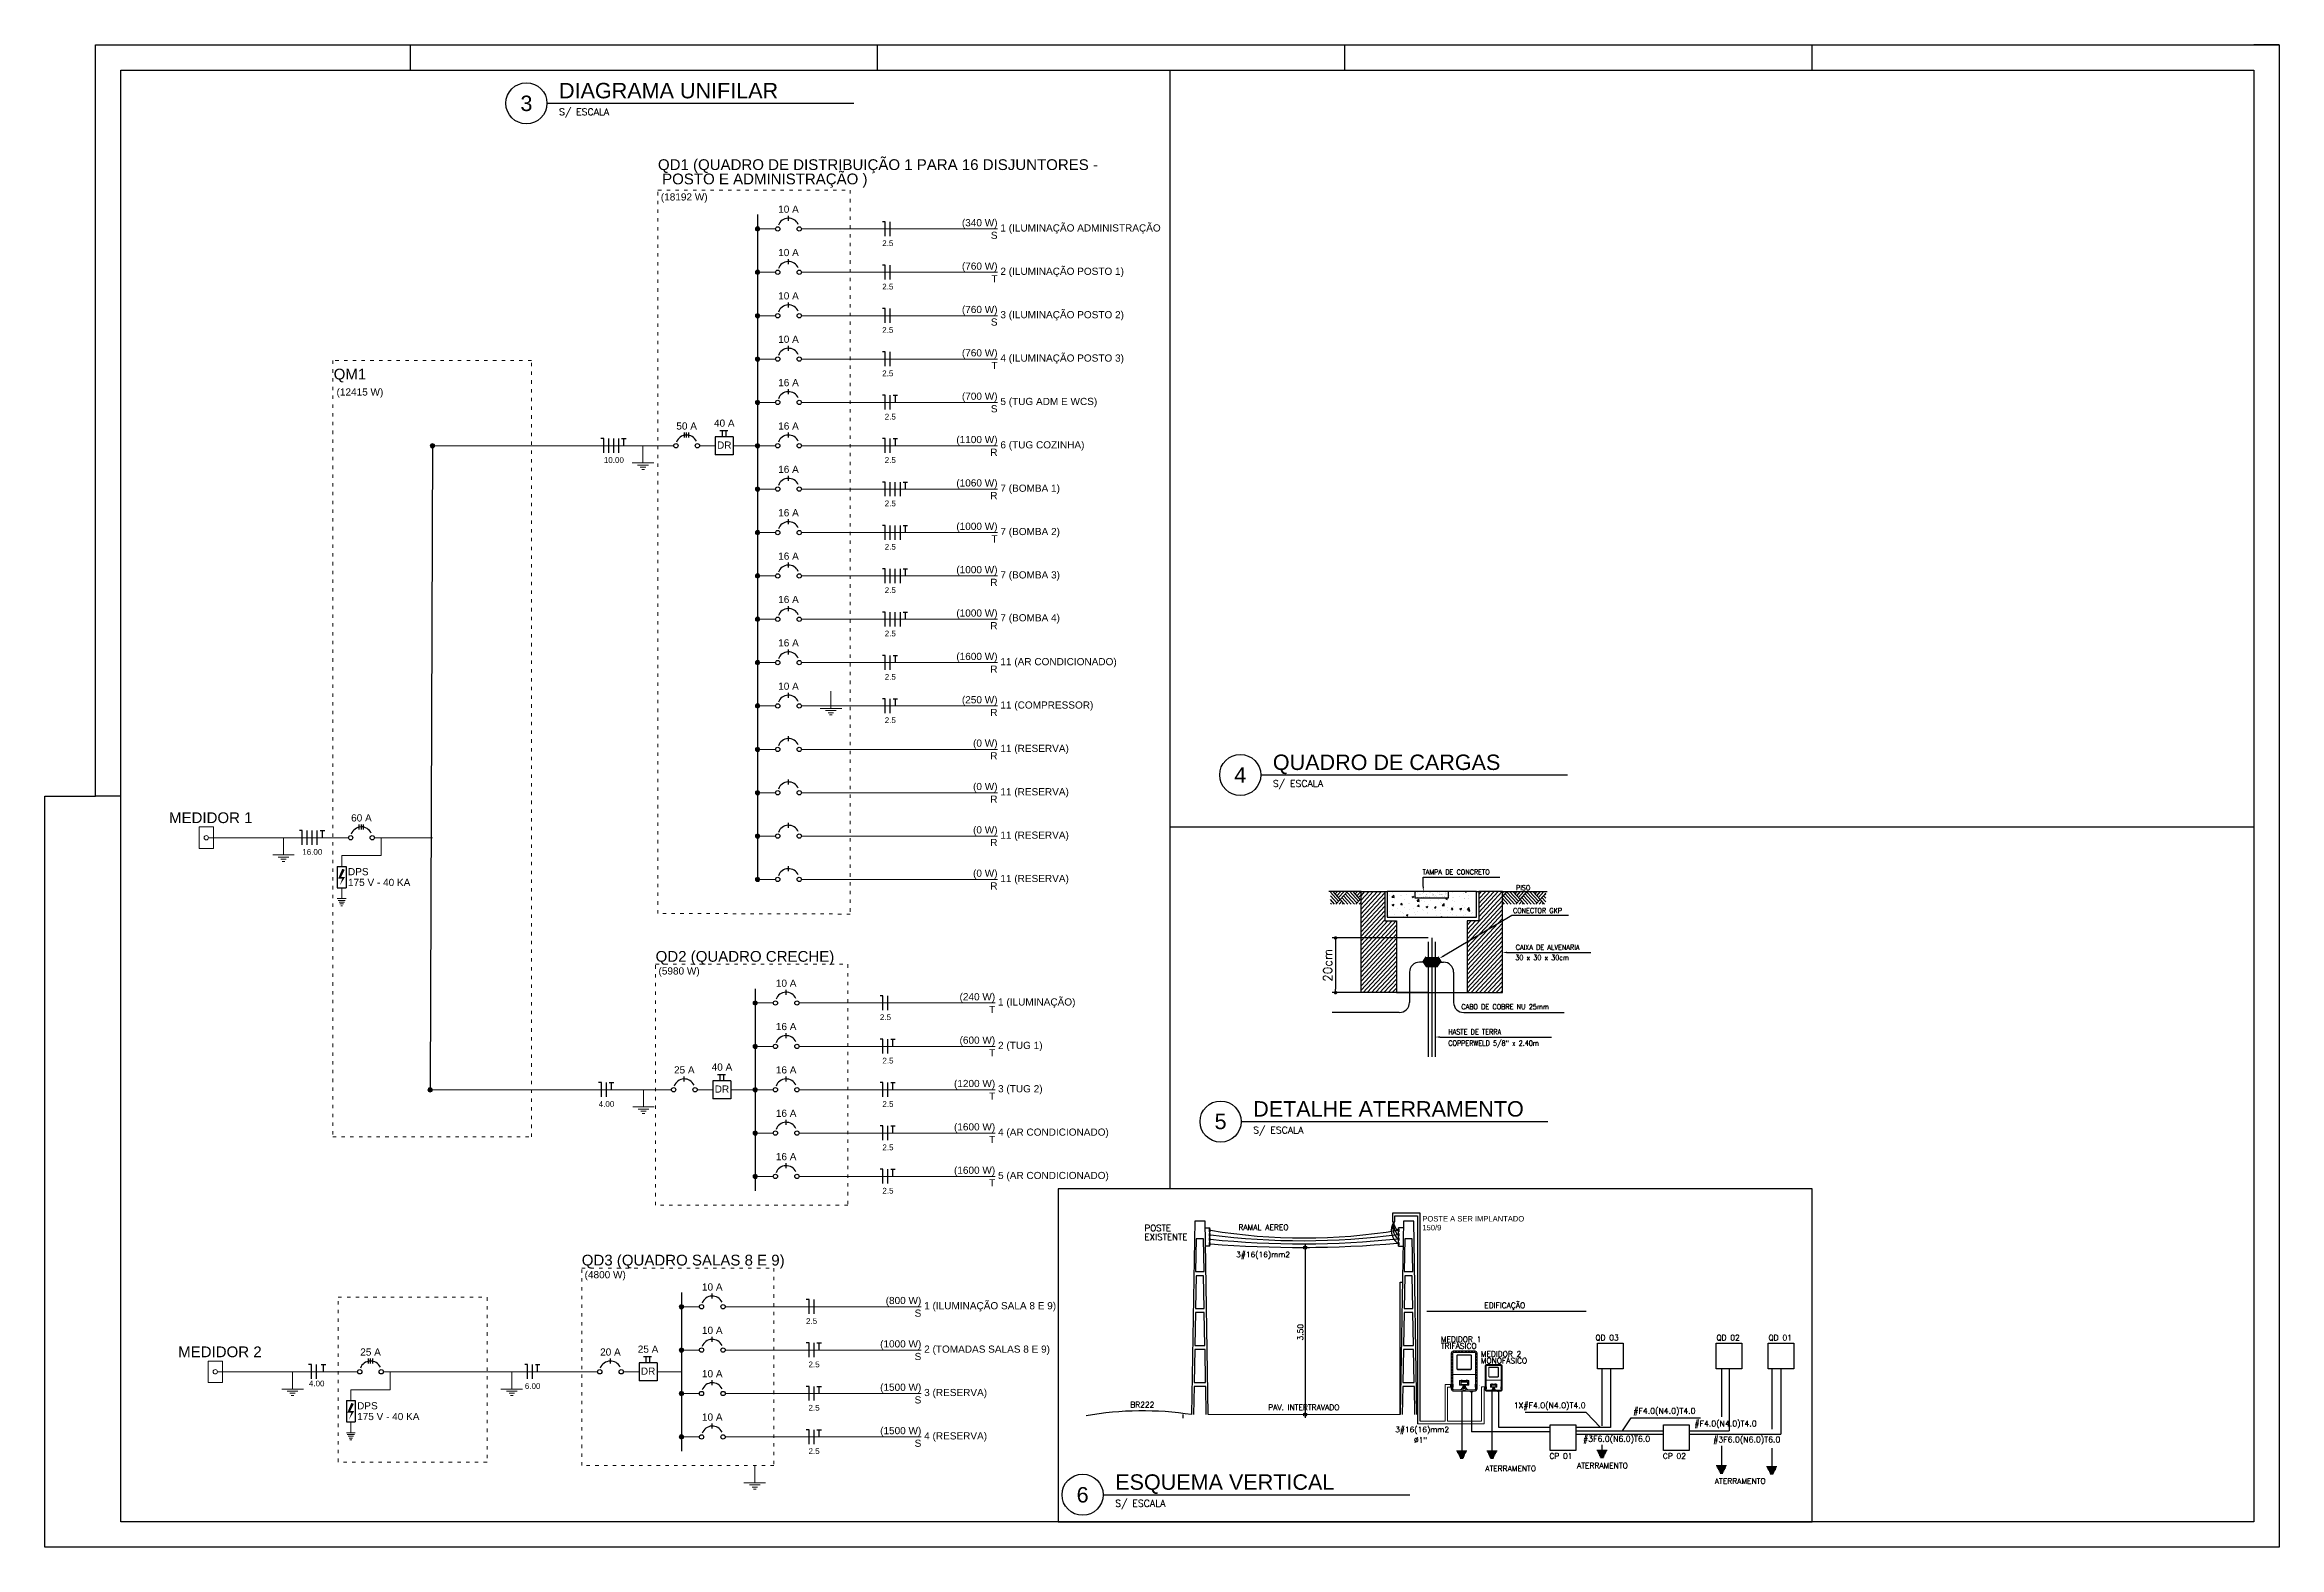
# Model space of a CAD drawing. Header units: millimetres. Extents: x 1111 to 2600, y -509 to -91.
# Drawn here: x 1656.7 to 1722.7, y -509.3 to -464.9 of the extents above; entities that cross this region are included whole.
import ezdxf
from ezdxf.enums import TextEntityAlignment as Align

# ---------------------------------------------------------------- set-up
doc = ezdxf.new("R2010")
doc.units = ezdxf.units.MM
doc.header["$PDMODE"] = 35
doc.linetypes.add('DASHDOT', pattern=[25.4, 12.7, -6.35, 0, -6.35])
doc.linetypes.add('DOT2', pattern=[3.175, 0, -3.175])
for name, color, linetype in [('01', 8, 'Continuous'), ('02', 3, 'Continuous'), ('06', 2, 'Continuous'), ('08', 8, 'Continuous'), ('ARQ-SÍMBOLOS', 2, 'Continuous'), ('ARQ-TEXTO2', 2, 'Continuous'), ('ARQ-TEXTO4', 4, 'Continuous'), ('CERC02', 3, 'Continuous'), ('CERCAD-1', 1, 'Continuous'), ('CERCAD-2', 7, 'Continuous'), ('L_QUADRO_CARGAS_TEXTO', 3, 'Continuous'), ('LAYER', 3, 'Continuous'), ('LAYER03', 3, 'Continuous'), ('PDF_Geometry', 7, 'Continuous'), ('SOMENTE_TUBULACAO', 2, 'Continuous'), ('TEXT', 2, 'Continuous'), ('TEXTO2', 3, 'Continuous'), ('TUBELPAREDE', 2, 'Continuous')]:
    doc.layers.add(name, color=color, linetype=linetype)
for name, color, linetype, lineweight in [('DI-Barramento', 6, 'Continuous', 30), ('DI-Disjuntor', 1, 'Continuous', 30), ('DI-Fios', 3, 'Continuous', 30), ('DI-Linhas do diagrama', 9, 'Continuous', 20), ('DI-Pontilhado', 7, 'Continuous', 20), ('DI-Textos do diagrama', 7, 'Continuous', 20), ('DI-Título do diagrama', 3, 'Continuous', 30)]:
    doc.layers.add(name, color=color, linetype=linetype, lineweight=lineweight)
doc.layers.add('PDF_Solid Fills', color=7, linetype='Continuous', true_color=0x282724)
doc.styles.add('ARIAL', font='arial.ttf', dxfattribs={"height": 2})
doc.styles.add('COTA75', font='ROMANS.SHX')
doc.styles.add('QUADRO', font='romans.shx')
doc.styles.add('ROMANS', font='romans')
doc.styles.add('TEXTOS', font='romans.shx', dxfattribs={"height": 0.1})

msp = doc.modelspace()

# ---------------------------------------------------------------- texts
at = {"linetype": 'ByBlock', "insert": (1694.585, -492.056), "char_height": 0.2568, "attachment_point": 5, "rotation": 90, "style": 'TEXTOS'}
msp.add_mtext('20cm', dxfattribs=at)
at = {"layer": 'CERC02', "style": 'ROMANS'}
for s, p in [('RAMAL AEREO', (1691.949, -499.717)), ('3#16(16)mm2', (1691.882, -500.521)), ('EDIFICAÇÃO', (1699.211, -502.024)), ('TRIFÁSICO', (1697.929, -503.225)), ('MEDIDOR 1', (1697.929, -503.027)), ('MEDIDOR 2', (1699.108, -503.46)), ('QD 03', (1702.493, -502.978)), ('QD 02', (1706.068, -502.978)), ('QD 01', (1707.606, -502.978)), ('MONOFÁSICO', (1699.108, -503.657)), ('BR222', (1688.757, -504.959)), ('PAV. INTERTRAVADO', (1692.828, -505.038)), ('3#16(16)mm2', (1696.582, -505.692)), ('%%C1"', (1697.133, -506.002)), ('ATERRAMENTO', (1699.239, -506.843)), ('CP 01', (1701.134, -506.475)), ('ATERRAMENTO', (1701.95, -506.759)), ('CP 02', (1704.487, -506.475)), ('ATERRAMENTO', (1706.02, -507.216))]:
    msp.add_text(s, height=0.162, dxfattribs=at).set_placement(p, align=Align.TOP_LEFT)
msp.add_text('3.50', height=0.162, rotation=90, dxfattribs=at).set_placement((1693.698, -503.141, -0.377), align=Align.TOP_LEFT)
at = {"layer": 'DI-Disjuntor', "char_height": 0.2118, "width": 0.50832, "attachment_point": 8, "line_spacing_factor": 0.798, "style": 'ARIAL'}
for insert in [(1676.764, -476.791), (1676.695, -495.818), (1674.513, -504.153)]:
    msp.add_mtext('DR', dxfattribs=dict(at, insert=insert))
at = {"layer": 'DI-Linhas do diagrama', "char_height": 0.2118, "attachment_point": 7, "line_spacing_factor": 0.798, "style": 'ARIAL'}
for s, insert, width in [('175 V - 40 KA', (1665.65, -489.716), 3.30408), ('DPS', (1665.65, -489.398), 0.76248), ('175 V - 40 KA', (1665.919, -505.498), 3.30408), ('DPS', (1665.919, -505.18), 0.76248)]:
    msp.add_mtext(s, dxfattribs=dict(at, insert=insert, width=width))
at = {"layer": 'DI-Textos do diagrama', "line_spacing_factor": 0.798, "style": 'ARIAL'}
for s, insert, char_height, width, attachment_point in [('(18192 W)', (1674.89, -469.522), 0.2118, 2.28744, 7), ('10 A', (1678.66, -469.823), 0.2118, 1.01664, 8), ('(340 W)', (1684.834, -470.284), 0.2118, 2.03328, 9), ('S', (1684.834, -470.596), 0.212, 0.25416, 9), ('1 (ILUMINAÇÃO ADMINISTRAÇÃO', (1684.919, -470.44), 0.2118, 6.09984, 7), ('10 A', (1678.66, -471.104), 0.2118, 1.01664, 8), ('2.5', (1681.593, -470.808), 0.1694, 0.60998, 8), ('(760 W)', (1684.834, -471.566), 0.2118, 1.77912, 9), ('T', (1684.834, -471.877), 0.212, 0.25416, 9), ('2 (ILUMINAÇÃO POSTO 1)', (1684.919, -471.721), 0.2118, 5.59152, 7), ('10 A', (1678.66, -472.385), 0.2118, 1.01664, 8), ('2.5', (1681.593, -472.089), 0.1694, 0.60998, 8), ('(760 W)', (1684.834, -472.847), 0.2118, 2.03328, 9), ('2.5', (1681.593, -473.37), 0.1694, 0.60998, 8), ('S', (1684.834, -473.158), 0.212, 0.25416, 9), ('3 (ILUMINAÇÃO POSTO 2)', (1684.919, -473.003), 0.2118, 5.0832, 7), ('10 A', (1678.66, -473.667), 0.2118, 1.01664, 8), ('(760 W)', (1684.834, -474.129), 0.2118, 2.03328, 9), ('2.5', (1681.593, -474.652), 0.1694, 0.60998, 8), ('T', (1684.834, -474.44), 0.212, 0.25416, 9), ('4 (ILUMINAÇÃO POSTO 3)', (1684.919, -474.284), 0.2118, 5.0832, 7), ('(12415 W)', (1665.312, -475.286), 0.2118, 2.28744, 7), ('16 A', (1678.66, -474.948), 0.2118, 1.01664, 8), ('(700 W)', (1684.834, -475.41), 0.2118, 2.03328, 9), ('2.5', (1681.667, -475.933), 0.1694, 0.60998, 8), ('S', (1684.834, -475.721), 0.212, 0.25416, 9), ('5 (TUG ADM E WCS)', (1684.919, -475.565), 0.2118, 7.37064, 7), ('50 A', (1675.652, -476.23), 0.2118, 1.01664, 8), ('40 A', (1676.764, -476.145), 0.2118, 1.01664, 8), ('16 A', (1678.66, -476.23), 0.2118, 1.01664, 8), ('(1100 W)', (1684.834, -476.691), 0.2118, 2.03328, 9), ('10.00', (1673.503, -477.214), 0.1694, 0.40666, 8), ('2.5', (1681.667, -477.214), 0.1694, 0.60998, 8), ('R', (1684.834, -477.003), 0.212, 0.25416, 9), ('6 (TUG COZINHA)', (1684.919, -476.847), 0.2118, 7.6248, 7), ('16 A', (1678.66, -477.511), 0.2118, 1.01664, 8), ('(1060 W)', (1684.834, -477.973), 0.2118, 2.03328, 9), ('2.5', (1681.667, -478.496), 0.1694, 0.60998, 8), ('R', (1684.834, -478.284), 0.212, 0.25416, 9), ('7 (BOMBA 1)', (1684.919, -478.128), 0.2118, 7.87896, 7), ('16 A', (1678.66, -478.792), 0.2118, 1.01664, 8), ('(1000 W)', (1684.834, -479.254), 0.2118, 2.03328, 9), ('7 (BOMBA 2)', (1684.919, -479.409), 0.2118, 7.87896, 7), ('2.5', (1681.667, -479.777), 0.1694, 0.60998, 8), ('T', (1684.834, -479.565), 0.212, 0.25416, 9), ('16 A', (1678.66, -480.074), 0.2118, 1.01664, 8), ('(1000 W)', (1684.834, -480.536), 0.2118, 2.03328, 9), ('7 (BOMBA 3)', (1684.919, -480.69), 0.2118, 7.87896, 7), ('16 A', (1678.66, -481.355), 0.2118, 1.01664, 8), ('2.5', (1681.667, -481.058), 0.1694, 0.60998, 8), ('R', (1684.834, -480.847), 0.212, 0.25416, 9), ('(1000 W)', (1684.834, -481.817), 0.2118, 2.03328, 9), ('7 (BOMBA 4)', (1684.919, -481.957), 0.2118, 7.87896, 7), ('16 A', (1678.66, -482.637), 0.2118, 1.01664, 8), ('2.5', (1681.667, -482.34), 0.1694, 0.60998, 8), ('R', (1684.834, -482.128), 0.212, 0.25416, 9), ('(1600 W)', (1684.834, -483.098), 0.2118, 2.03328, 9), ('11 (AR CONDICIONADO)', (1684.919, -483.254), 0.2118, 4.347, 7), ('10 A', (1678.66, -483.918), 0.2118, 1.01664, 8), ('2.5', (1681.667, -483.621), 0.1694, 0.60998, 8), ('R', (1684.834, -483.41), 0.212, 0.25416, 9), ('(250 W)', (1684.834, -484.379), 0.2118, 2.03328, 9), ('11 (COMPRESSOR)', (1684.919, -484.535), 0.2118, 3.04992, 7), ('2.5', (1681.667, -484.902), 0.1694, 0.60998, 8), ('R', (1684.834, -484.691), 0.212, 0.25416, 9), ('(0 W)', (1684.834, -485.66), 0.2118, 2.03328, 9), ('11 (RESERVA)', (1684.919, -485.816), 0.2118, 3.04992, 7), ('R', (1684.834, -485.973), 0.212, 0.25416, 9), ('(0 W)', (1684.834, -486.942), 0.2118, 2.03328, 9), ('R', (1684.834, -487.254), 0.212, 0.25416, 9), ('11 (RESERVA)', (1684.919, -487.098), 0.2118, 3.04992, 7), ('60 A', (1666.047, -487.81), 0.2118, 1.01664, 8), ('(0 W)', (1684.834, -488.223), 0.2118, 2.03328, 9), ('R', (1684.834, -488.535), 0.212, 0.25416, 9), ('11 (RESERVA)', (1684.919, -488.379), 0.2118, 3.04992, 7), ('16.00', (1664.596, -488.794), 0.1694, 0.40666, 8), ('(0 W)', (1684.834, -489.505), 0.2118, 2.03328, 9), ('R', (1684.834, -489.817), 0.212, 0.25416, 9), ('11 (RESERVA)', (1684.919, -489.661), 0.2118, 3.04992, 7), ('(5980 W)', (1674.821, -492.393), 0.2118, 2.03328, 7), ('10 A', (1678.591, -492.694), 0.2118, 1.01664, 8), ('(240 W)', (1684.765, -493.155), 0.2118, 2.03328, 9), ('1 (ILUMINAÇÃO)', (1684.85, -493.311), 0.2118, 5.33736, 7), ('2.5', (1681.524, -493.678), 0.1694, 0.60998, 8), ('T', (1684.765, -493.467), 0.212, 0.25416, 9), ('16 A', (1678.591, -493.975), 0.2118, 1.01664, 8), ('(600 W)', (1684.765, -494.437), 0.2118, 2.03328, 9), ('2 (TUG 1)', (1684.85, -494.592), 0.2118, 4.57488, 7), ('40 A', (1676.695, -495.172), 0.2118, 1.01664, 8), ('2.5', (1681.598, -494.96), 0.1694, 0.60998, 8), ('T', (1684.765, -494.748), 0.212, 0.25416, 9), ('25 A', (1675.583, -495.256), 0.2118, 1.01664, 8), ('16 A', (1678.591, -495.256), 0.2118, 1.01664, 8), ('(1200 W)', (1684.765, -495.718), 0.2118, 1.77912, 9), ('3 (TUG 2)', (1684.85, -495.873), 0.2118, 7.37064, 7), ('4.00', (1673.285, -496.241), 0.1694, 0.40666, 8), ('16 A', (1678.591, -496.538), 0.2118, 1.01664, 8), ('2.5', (1681.598, -496.242), 0.1694, 0.60998, 8), ('T', (1684.765, -496.029), 0.212, 0.25416, 9), ('(1600 W)', (1684.765, -497), 0.2118, 2.03328, 9), ('4 (AR CONDICIONADO)', (1684.85, -497.155), 0.2118, 4.42246, 7), ('16 A', (1678.591, -497.819), 0.2118, 1.01664, 8), ('2.5', (1681.598, -497.523), 0.1694, 0.60998, 8), ('T', (1684.765, -497.311), 0.212, 0.25416, 9), ('(1600 W)', (1684.765, -498.281), 0.2118, 2.03328, 9), ('5 (AR CONDICIONADO)', (1684.85, -498.436), 0.2118, 5.28481, 7), ('2.5', (1681.598, -498.804), 0.1694, 0.60998, 8), ('T', (1684.765, -498.592), 0.212, 0.25416, 9), ('(4800 W)', (1672.639, -501.368), 0.2118, 2.03328, 7), ('10 A', (1676.409, -501.67), 0.2118, 1.01664, 8), ('(800 W)', (1682.583, -502.13), 0.2118, 1.77912, 9), ('S', (1682.583, -502.443), 0.212, 0.25416, 9), ('1 (ILUMINAÇÃO SALA 8 E 9)', (1682.668, -502.286), 0.2118, 6.354, 7), ('10 A', (1676.409, -502.951), 0.2118, 1.01664, 8), ('2.5', (1679.342, -502.655), 0.1694, 0.60998, 8), ('25 A', (1666.316, -503.592), 0.2118, 1.01664, 8), ('20 A', (1673.401, -503.592), 0.2118, 1.01664, 8), ('25 A', (1674.513, -503.507), 0.2118, 1.01664, 8), ('(1000 W)', (1682.583, -503.412), 0.2118, 2.03328, 9), ('S', (1682.583, -503.724), 0.212, 0.25416, 9), ('2 (TOMADAS SALAS 8 E 9)', (1682.668, -503.567), 0.2118, 5.84568, 7), ('10 A', (1676.409, -504.232), 0.2118, 1.01664, 8), ('2.5', (1679.416, -503.936), 0.1694, 0.60998, 8), ('4.00', (1664.726, -504.5), 0.1694, 0.40666, 8), ('6.00', (1671.103, -504.577), 0.1694, 0.20333, 8), ('(1500 W)', (1682.583, -504.693), 0.2118, 2.03328, 9), ('S', (1682.583, -505.006), 0.212, 0.25416, 9), ('3 (RESERVA)', (1682.668, -504.849), 0.2118, 2.79576, 7), ('10 A', (1676.409, -505.514), 0.2118, 1.01664, 8), ('2.5', (1679.416, -505.217), 0.1694, 0.60998, 8), ('(1500 W)', (1682.583, -505.975), 0.2118, 2.03328, 9), ('S', (1682.583, -506.287), 0.212, 0.25416, 9), ('4 (RESERVA)', (1682.668, -506.13), 0.2118, 2.79576, 7), ('2.5', (1679.416, -506.499), 0.1694, 0.60998, 8)]:
    msp.add_mtext(s, dxfattribs=dict(at, insert=insert, char_height=char_height, width=width, attachment_point=attachment_point))
at = {"layer": 'DI-Título do diagrama', "char_height": 0.3177, "attachment_point": 7, "line_spacing_factor": 0.798, "style": 'ARIAL'}
for s, insert, width in [('QD1 (QUADRO DE DISTRIBUIÇÃO 1 PARA 16 DISJUNTORES -  POSTO E ADMINISTRAÇÃO )', (1674.805, -469.078), 12.96216), ('QM1', (1665.227, -474.834), 1.14372), ('MEDIDOR 1', (1660.364, -487.859), 2.51045), ('QD2 (QUADRO CRECHE)', (1674.736, -492.047), 7.24356), ('QD3 (QUADRO SALAS 8 E 9)', (1672.554, -501.022), 9.14976), ('MEDIDOR 2', (1660.634, -503.641), 2.51045)]:
    msp.add_mtext(s, dxfattribs=dict(at, insert=insert, width=width))
at = {"layer": 'L_QUADRO_CARGAS_TEXTO', "style": 'QUADRO'}
for s, p in [('POSTE', (1689.176, -499.727)), ('EXISTENTE', (1689.176, -499.988))]:
    msp.add_text(s, height=0.1863, dxfattribs=at).set_placement(p, align=Align.TOP_LEFT)
at = {"layer": 'SOMENTE_TUBULACAO', "char_height": 0.168, "attachment_point": 1, "style": 'COTA75'}
for s, insert, width in [('1X#F4.0(N4.0)T4.0', (1700.079, -504.976), 3.17813), ('#F4.0(N4.0)T4.0', (1703.613, -505.139), 1.7556), ('#F4.0(N4.0)T4.0', (1705.419, -505.512), 1.7556), ('#3F6.0(N6.0)T6.0', (1702.129, -505.964), 1.7556), ('#3F6.0(N6.0)T6.0', (1705.974, -505.986), 1.7556)]:
    msp.add_mtext(s, dxfattribs=dict(at, insert=insert, width=width))
at = {"layer": 'TEXTO2', "style": 'ROMANS', "width": 0.925363}
for s, height, p in [('TAMPA DE CONCRETO', 0.15034, (1697.385, -489.375)), ('PISO', 0.1503, (1700.147, -489.839)), ('CABO DE COBRE NU 25mm', 0.15034, (1698.534, -493.357))]:
    msp.add_text(s, height=height, dxfattribs=at).set_placement(p)
for s, p in [('CONECTOR GKP', (1700.059, -490.439)), ('CAIXA DE ALVENARIA', (1700.139, -491.524)), ('30 x 30 x 30cm', (1700.125, -491.827)), ('COPPERWELD 5/8" x 2.40m', (1698.147, -494.356)), ('HASTE DE TERRA', (1698.147, -494.023))]:
    msp.add_text(s, height=0.15034, dxfattribs=at).set_placement(p, align=Align.MIDDLE_LEFT)
at = {"layer": 'TEXTO2'}
for s, p in [('POSTE A SER IMPLANTADO', (1697.382, -499.626, 0.043)), ('150/9', (1697.382, -499.888, 0.043))]:
    msp.add_text(s, height=0.162, dxfattribs=at).set_placement(p)

# ---------------------------------------------------------------- blocks, each defined once
blk = doc.blocks.new('*X474')
at = {"color": 0}
for p, q in [((3.748, 11.384), (3.398, 11.734)), ((3.677, 11.314), (3.398, 11.593)), ((3.58, 11.269), (3.398, 11.451)), ((3.818, 11.455), (3.514, 11.76)), ((3.536, 11.738), (3.557, 11.76)), ((3.606, 11.667), (3.699, 11.76)), ((3.632, 11.269), (3.818, 11.455)), ((3.677, 11.597), (3.84, 11.76)), ((3.748, 11.526), (3.982, 11.76)), ((3.818, 11.455), (4.123, 11.76)), ((4.004, 11.269), (3.818, 11.455)), ((4.146, 11.269), (3.889, 11.526)), ((4.287, 11.269), (3.96, 11.597)), ((4.429, 11.269), (4.031, 11.667)), ((4.525, 11.314), (4.101, 11.738)), ((4.596, 11.384), (4.221, 11.76)), ((4.667, 11.455), (4.362, 11.76)), ((4.384, 11.738), (4.406, 11.76)), ((4.455, 11.667), (4.547, 11.76)), ((4.481, 11.269), (4.667, 11.455)), ((4.525, 11.597), (4.689, 11.76)), ((4.596, 11.526), (4.704, 11.634)), ((4.667, 11.455), (4.704, 11.492)), ((4.704, 11.418), (4.667, 11.455)), ((10.704, 11.553), (10.911, 11.76)), ((10.704, 11.694), (10.77, 11.76)), ((10.934, 11.269), (10.704, 11.499)), ((11.075, 11.269), (10.748, 11.597)), ((11.217, 11.269), (10.819, 11.667)), ((11.314, 11.314), (10.889, 11.738)), ((11.384, 11.384), (11.009, 11.76)), ((11.455, 11.455), (11.15, 11.76)), ((11.172, 11.738), (11.194, 11.76)), ((11.243, 11.667), (11.336, 11.76)), ((11.269, 11.269), (11.455, 11.455)), ((11.314, 11.597), (11.477, 11.76)), ((11.384, 11.526), (11.618, 11.76)), ((11.455, 11.455), (11.76, 11.76)), ((11.641, 11.269), (11.455, 11.455)), ((11.783, 11.269), (11.526, 11.526)), ((11.924, 11.269), (11.597, 11.597)), ((12.065, 11.269), (11.667, 11.667)), ((12.162, 11.314), (11.738, 11.738)), ((12.233, 11.384), (11.858, 11.76)), ((12.304, 11.455), (11.999, 11.76)), ((12.021, 11.738), (12.043, 11.76)), ((12.092, 11.667), (12.184, 11.76)), ((12.118, 11.269), (12.304, 11.455)), ((12.162, 11.597), (12.326, 11.76)), ((12.233, 11.526), (12.467, 11.76)), ((12.304, 11.455), (12.545, 11.696)), ((12.49, 11.269), (12.304, 11.455)), ((12.545, 11.355), (12.374, 11.526)), ((12.545, 11.497), (12.445, 11.597)), ((12.545, 11.638), (12.516, 11.667)), ((3.439, 11.269), (3.398, 11.31)), ((3.774, 11.269), (3.889, 11.384)), ((3.915, 11.269), (3.96, 11.314)), ((4.622, 11.269), (4.704, 11.351)), ((10.793, 11.269), (10.704, 11.358)), ((10.704, 11.27), (10.748, 11.314)), ((11.411, 11.269), (11.526, 11.384)), ((11.552, 11.269), (11.597, 11.314)), ((12.259, 11.269), (12.374, 11.384)), ((12.4, 11.269), (12.445, 11.314))]:
    blk.add_line(p, q, dxfattribs=at)
blk = doc.blocks.new('*X472')
at = {"color": 0}
for p, q in [((5.904, 11.656), (5.904, 11.656)), ((6.012, 11.577), (6.09, 11.659)), ((6.012, 11.577), (6.101, 11.564)), ((6.027, 11.42), (6.027, 11.42)), ((6.04, 11.753), (6.04, 11.753)), ((6.101, 11.564), (6.09, 11.659)), ((6.381, 11.633), (6.381, 11.633)), ((6.438, 11.633), (6.438, 11.633)), ((6.541, 11.49), (6.541, 11.49)), ((6.631, 11.666), (6.631, 11.666)), ((6.867, 11.592), (6.937, 11.619)), ((6.867, 11.592), (6.917, 11.559)), ((6.917, 11.559), (6.937, 11.619)), ((6.971, 11.611), (6.971, 11.611)), ((7.08, 11.412), (7.157, 11.493)), ((7.168, 11.398), (7.157, 11.493)), ((7.282, 11.432), (7.282, 11.432)), ((7.629, 11.438), (7.629, 11.438)), ((7.865, 11.532), (7.865, 11.532)), ((8.008, 11.488), (8.008, 11.488)), ((8.304, 11.512), (8.374, 11.539)), ((8.304, 11.512), (8.354, 11.479)), ((8.354, 11.479), (8.374, 11.539)), ((8.448, 11.632), (8.448, 11.632)), ((8.572, 11.431), (8.572, 11.431)), ((8.573, 11.543), (8.573, 11.543)), ((8.584, 11.764), (8.584, 11.764)), ((8.639, 11.571), (8.639, 11.571)), ((8.89, 11.604), (8.89, 11.604)), ((9.032, 11.732), (9.032, 11.732)), ((9.091, 11.506), (9.091, 11.506)), ((9.107, 11.52), (9.107, 11.52)), ((9.117, 11.783), (9.124, 11.791)), ((9.117, 11.783), (9.177, 11.778)), ((9.177, 11.778), (9.175, 11.791)), ((9.268, 11.654), (9.268, 11.654)), ((9.271, 11.512), (9.271, 11.512)), ((5.855, 10.845), (5.855, 10.845)), ((5.92, 11.01), (5.92, 11.01)), ((6.015, 11.087), (6.015, 11.087)), ((6.027, 11.27), (6.097, 11.297)), ((6.027, 11.27), (6.077, 11.236)), ((6.077, 11.236), (6.097, 11.297)), ((6.105, 10.878), (6.105, 10.878)), ((6.116, 11.231), (6.116, 11.231)), ((6.118, 11.239), (6.118, 11.239)), ((6.243, 11.122), (6.243, 11.122)), ((6.355, 11.012), (6.355, 11.012)), ((6.368, 11.272), (6.368, 11.272)), ((6.387, 11.282), (6.435, 11.339)), ((6.387, 11.282), (6.447, 11.277)), ((6.447, 11.277), (6.435, 11.339)), ((6.454, 10.988), (6.454, 10.988)), ((6.484, 10.927), (6.484, 10.927)), ((6.517, 10.824), (6.517, 10.824)), ((6.529, 11.157), (6.529, 11.157)), ((6.624, 10.867), (6.694, 10.894)), ((6.624, 10.867), (6.674, 10.834)), ((6.674, 10.834), (6.694, 10.894)), ((6.699, 11.332), (6.699, 11.332)), ((6.747, 11.322), (6.747, 11.322)), ((6.777, 11.1), (6.777, 11.1)), ((6.938, 11.112), (6.938, 11.112)), ((6.988, 10.965), (6.988, 10.965)), ((7.022, 10.888), (7.022, 10.888)), ((7.034, 11.221), (7.034, 11.221)), ((7.08, 11.412), (7.168, 11.398)), ((7.104, 11.219), (7.153, 11.277)), ((7.104, 11.219), (7.164, 11.214)), ((7.116, 11.011), (7.116, 11.011)), ((7.164, 11.214), (7.153, 11.277)), ((7.31, 11.077), (7.31, 11.077)), ((7.366, 11.044), (7.366, 11.044)), ((7.379, 11.405), (7.379, 11.405)), ((7.464, 11.19), (7.534, 11.216)), ((7.464, 11.19), (7.514, 11.156)), ((7.514, 11.156), (7.534, 11.216)), ((7.521, 10.943), (7.521, 10.943)), ((7.522, 11.212), (7.522, 11.212)), ((7.541, 10.963), (7.541, 10.963)), ((7.553, 11.296), (7.553, 11.296)), ((7.745, 11.093), (7.745, 11.093)), ((7.822, 11.157), (7.87, 11.214)), ((7.822, 11.157), (7.881, 11.151)), ((7.844, 11.054), (7.844, 11.054)), ((7.881, 11.151), (7.87, 11.214)), ((7.904, 10.862), (7.904, 10.862)), ((8.054, 11.034), (8.054, 11.034)), ((8.055, 10.92), (8.055, 10.92)), ((8.067, 11.367), (8.067, 11.367)), ((8.072, 10.791), (8.131, 10.814)), ((8.105, 11.312), (8.105, 11.312)), ((8.124, 10.791), (8.131, 10.814)), ((8.147, 11.246), (8.225, 11.328)), ((8.147, 11.246), (8.236, 11.233)), ((8.236, 11.233), (8.225, 11.328)), ((8.363, 10.815), (8.363, 10.815)), ((8.376, 11.177), (8.376, 11.177)), ((8.378, 11.032), (8.378, 11.032)), ((8.487, 10.962), (8.487, 10.962)), ((8.539, 11.094), (8.587, 11.151)), ((8.539, 11.094), (8.599, 11.089)), ((8.56, 11.098), (8.56, 11.098)), ((8.599, 11.089), (8.587, 11.151)), ((8.589, 10.898), (8.589, 10.898)), ((8.627, 11.209), (8.627, 11.209)), ((8.688, 11.412), (8.688, 11.412)), ((8.742, 10.865), (8.742, 10.865)), ((8.901, 11.11), (8.971, 11.136)), ((8.901, 11.11), (8.951, 11.076)), ((8.912, 11.009), (8.912, 11.009)), ((8.951, 11.076), (8.971, 11.136)), ((9.005, 11.259), (9.005, 11.259)), ((9.067, 10.84), (9.067, 10.84)), ((9.07, 11.062), (9.07, 11.062)), ((9.079, 11.173), (9.079, 11.173)), ((9.123, 10.875), (9.123, 10.875)), ((9.214, 11.081), (9.292, 11.162)), ((9.214, 11.081), (9.303, 11.067)), ((9.256, 11.031), (9.304, 11.088)), ((9.256, 11.031), (9.316, 11.026)), ((9.303, 11.067), (9.292, 11.162)), ((9.316, 11.026), (9.304, 11.088)), ((9.374, 10.948), (9.374, 10.948)), ((9.446, 10.987), (9.446, 10.987)), ((9.58, 10.91), (9.58, 10.91)), ((9.592, 11.243), (9.592, 11.243))]:
    blk.add_line(p, q, dxfattribs=at)
blk = doc.blocks.new('*X475')
at = {"color": 0}
for p, q in [((4.704, 10.891), (5.573, 11.76)), ((4.704, 11.068), (5.396, 11.76)), ((4.704, 11.245), (5.219, 11.76)), ((4.704, 11.422), (5.042, 11.76)), ((4.704, 11.598), (4.866, 11.76)), ((4.704, 10.715), (5.704, 11.715)), ((4.704, 10.538), (5.704, 11.538)), ((9.204, 10.088), (10.704, 11.588)), ((9.704, 11.649), (9.815, 11.76)), ((9.704, 11.472), (9.992, 11.76)), ((9.704, 11.295), (10.169, 11.76)), ((9.704, 11.118), (10.346, 11.76)), ((9.704, 10.942), (10.522, 11.76)), ((9.704, 10.765), (10.699, 11.76)), ((4.704, 10.361), (5.704, 11.361)), ((4.704, 10.184), (5.704, 11.184)), ((4.704, 10.007), (5.704, 11.007)), ((4.704, 9.831), (5.704, 10.831)), ((4.704, 9.654), (5.704, 10.654)), ((4.704, 9.124), (6.198, 10.617)), ((4.704, 9.3), (6.021, 10.617)), ((4.704, 9.477), (5.844, 10.617)), ((9.204, 9.911), (10.704, 11.411)), ((9.204, 9.734), (10.704, 11.234)), ((9.204, 9.558), (10.704, 11.058)), ((9.204, 9.381), (10.704, 10.881)), ((9.204, 9.204), (10.704, 10.704)), ((9.204, 10.442), (9.38, 10.617)), ((9.204, 10.265), (9.557, 10.617)), ((4.704, 8.947), (6.204, 10.447)), ((4.704, 8.77), (6.204, 10.27)), ((4.704, 8.593), (6.204, 10.093)), ((4.704, 8.416), (6.204, 9.916)), ((4.704, 8.24), (6.204, 9.74)), ((9.204, 9.027), (10.704, 10.527)), ((9.204, 8.851), (10.704, 10.351)), ((9.204, 8.674), (10.704, 10.174)), ((9.204, 8.497), (10.704, 9.997)), ((9.204, 8.32), (10.704, 9.82)), ((4.704, 8.063), (6.204, 9.563)), ((4.704, 7.886), (6.204, 9.386)), ((4.786, 7.791), (6.204, 9.209)), ((4.963, 7.791), (6.204, 9.033)), ((5.139, 7.791), (6.204, 8.856)), ((9.204, 8.143), (10.704, 9.643)), ((9.204, 7.967), (10.704, 9.467)), ((9.205, 7.791), (10.704, 9.29)), ((9.382, 7.791), (10.704, 9.113)), ((9.559, 7.791), (10.704, 8.936)), ((5.316, 7.791), (6.204, 8.679)), ((5.493, 7.791), (6.204, 8.502)), ((5.67, 7.791), (6.204, 8.325)), ((5.847, 7.791), (6.204, 8.149)), ((6.023, 7.791), (6.204, 7.972)), ((9.736, 7.791), (10.704, 8.76)), ((9.912, 7.791), (10.704, 8.583)), ((10.089, 7.791), (10.704, 8.406)), ((10.266, 7.791), (10.704, 8.229)), ((10.443, 7.791), (10.704, 8.052)), ((6.2, 7.791), (6.204, 7.795)), ((10.62, 7.791), (10.704, 7.876))]:
    blk.add_line(p, q, dxfattribs=at)
blk = doc.blocks.new('DOT')
at = {"color": 0, "linetype": 'ByBlock'}
blk.add_line((-0.5, 0), (-1, 0), dxfattribs=at)
at = {"color": 0, "linetype": 'ByBlock', "const_width": 0.5}
blk.add_lwpolyline([(-0.25, 0, 1), (0.25, 0, 1)], format="xyb", close=True, dxfattribs=at)
blk = doc.blocks.new('*X473')
at = {"color": 0}
for p, q in [((7.02, 11.617), (7.02, 11.617)), ((7.023, 11.762), (7.023, 11.762)), ((7.068, 11.546), (7.068, 11.546)), ((7.102, 11.77), (7.102, 11.77)), ((7.108, 11.577), (7.108, 11.577)), ((7.175, 11.666), (7.175, 11.666)), ((7.204, 11.564), (7.204, 11.564)), ((7.229, 11.67), (7.229, 11.67)), ((7.233, 11.784), (7.233, 11.784)), ((7.256, 11.571), (7.256, 11.571)), ((7.292, 11.79), (7.292, 11.79)), ((7.32, 11.704), (7.32, 11.704)), ((7.334, 11.763), (7.334, 11.763)), ((7.337, 11.582), (7.337, 11.582)), ((7.363, 11.773), (7.363, 11.773)), ((7.37, 11.58), (7.37, 11.58)), ((7.42, 11.613), (7.42, 11.613)), ((7.438, 11.596), (7.438, 11.596)), ((7.473, 11.599), (7.473, 11.599)), ((7.486, 11.666), (7.486, 11.666)), ((7.499, 11.679), (7.499, 11.679)), ((7.525, 11.606), (7.525, 11.606)), ((7.603, 11.79), (7.603, 11.79)), ((7.607, 11.617), (7.607, 11.617)), ((7.619, 11.772), (7.619, 11.772)), ((7.626, 11.579), (7.626, 11.579)), ((7.646, 11.763), (7.646, 11.763)), ((7.72, 11.701), (7.72, 11.701)), ((7.739, 11.684), (7.739, 11.684)), ((7.742, 11.635), (7.742, 11.635)), ((7.76, 11.683), (7.76, 11.683)), ((7.794, 11.642), (7.794, 11.642)), ((7.797, 11.667), (7.797, 11.667)), ((7.826, 11.604), (7.826, 11.604)), ((7.876, 11.652), (7.876, 11.652)), ((7.889, 11.782), (7.889, 11.782)), ((7.896, 11.589), (7.896, 11.589)), ((7.915, 11.791), (7.915, 11.791)), ((7.957, 11.764), (7.957, 11.764)), ((8.012, 11.67), (8.012, 11.67)), ((8.016, 11.681), (8.016, 11.681)), ((8.021, 11.789), (8.021, 11.789)), ((8.039, 11.772), (8.039, 11.772)), ((8.064, 11.677), (8.064, 11.677)), ((8.109, 11.667), (8.109, 11.667)), ((8.126, 11.692), (8.126, 11.692)), ((8.145, 11.688), (8.145, 11.688)), ((8.151, 11.785), (8.151, 11.785)), ((8.157, 11.592), (8.157, 11.592)), ((8.226, 11.601), (8.226, 11.601)), ((8.244, 11.584), (8.244, 11.584)), ((8.268, 11.764), (8.268, 11.764)), ((8.281, 11.706), (8.281, 11.706)), ((8.286, 11.691), (8.286, 11.691)), ((8.333, 11.713), (8.333, 11.713))]:
    blk.add_line(p, q, dxfattribs=at)
blk = doc.blocks.new('*U214')
at = {"layer": 'ARQ-SÍMBOLOS'}
blk.add_line((0.6, 0), (9.546, 0), dxfattribs=at)
blk.add_circle((0, 0), 0.6, dxfattribs=at)
at = {"layer": 'ARQ-TEXTO2', "style": 'ROMANS'}
blk.add_attdef('ESCALA1', text='', height=0.2, dxfattribs=at).set_placement((0.951, -0.149), align=Align.TOP_LEFT)
at = {"layer": 'ARQ-TEXTO4', "style": 'ARIAL'}
blk.add_attdef('0', text='', height=0.45, dxfattribs=at).set_placement((0, 0), align=Align.MIDDLE)
blk.add_attdef('TITULODODESENHO', (0.951, 0.146), '', height=0.45, dxfattribs=at)

# ---------------------------------------------------------------- hatches: boundary and pattern name
at = {"layer": 'DI-Textos do diagrama', "linetype": 'Continuous'}
for points in [[(1665.48, -489.203), (1665.555, -489.235), (1665.449, -489.445), (1665.565, -489.445), (1665.406, -489.699), (1665.48, -489.496), (1665.359, -489.496), (1665.48, -489.203)], [(1665.75, -504.985), (1665.824, -505.017), (1665.718, -505.226), (1665.835, -505.226), (1665.676, -505.481), (1665.75, -505.277), (1665.628, -505.277), (1665.75, -504.985)]]:
    msp.add_hatch(color=256, dxfattribs=at).paths.add_polyline_path(points)

# ---------------------------------------------------------------- linework, layer by layer
at = {"linetype": 'ByBlock'}
for p, q in [((1697.557, -491.248), (1694.714, -491.248)), ((1694.817, -491.35), (1694.817, -492.761)), ((1697.557, -492.864), (1694.714, -492.864))]:
    msp.add_line(p, q, dxfattribs=at)
at = {"linetype": 'DASHDOT', "ltscale": 0.5}
for p, q in [((1697.66, -491.248), (1697.66, -491.811)), ((1697.66, -492.112), (1697.66, -494.757))]:
    msp.add_line(p, q, dxfattribs=at)
for p, q in [((1697.486, -491.811), (1697.384, -491.962)), ((1697.834, -491.811), (1697.936, -491.962)), ((1693.917, -500.303), (1693.917, -505.426)), ((1693.917, -500.396), (1694.053, -500.396)), ((1702.219, -505.268), (1700.417, -505.268)), ((1702.641, -505.712), (1702.219, -505.268)), ((1703.292, -505.811), (1703.549, -505.43)), ((1703.549, -505.43), (1705.592, -505.43))]:
    msp.add_line(p, q)
at = {"linetype": 'Continuous'}
for p, q in [((1690.967, -499.813), (1691.102, -499.813)), ((1691.102, -500.358), (1691.102, -499.813)), ((1696.82, -499.813), (1696.677, -499.813)), ((1696.677, -500.358), (1696.677, -499.813)), ((1691.102, -500.358), (1690.977, -500.358)), ((1696.677, -500.358), (1696.811, -500.358)), ((1696.728, -505.333), (1696.728, -501.416)), ((1696.728, -501.416), (1696.793, -501.416)), ((1697.515, -502.278), (1702.221, -502.278)), ((1690.315, -505.434), (1690.315, -505.333))]:
    msp.add_line(p, q, dxfattribs=at)
for points in [[(1691.059, -505.333), (1690.964, -499.618), (1690.66, -499.618), (1690.565, -505.333)], [(1697.221, -505.333), (1697.126, -499.618), (1696.823, -499.618), (1696.728, -505.333)], [(1690.998, -505.333), (1690.983, -504.503), (1690.642, -504.503), (1690.626, -505.333)], [(1697.161, -505.333), (1697.145, -504.503), (1696.804, -504.503), (1696.788, -505.333)]]:
    msp.add_lwpolyline(points, dxfattribs=at)
for points in [[(1690.939, -501.108), (1690.921, -500.138), (1690.703, -500.138), (1690.685, -501.108)], [(1697.102, -501.108), (1697.084, -500.138), (1696.865, -500.138), (1696.847, -501.108)], [(1690.939, -502.199), (1690.921, -501.229), (1690.703, -501.229), (1690.685, -502.199)], [(1697.102, -502.199), (1697.084, -501.229), (1696.865, -501.229), (1696.847, -502.199)], [(1690.96, -503.29), (1690.942, -502.32), (1690.682, -502.32), (1690.664, -503.29)], [(1697.122, -503.29), (1697.104, -502.32), (1696.845, -502.32), (1696.827, -503.29)], [(1690.962, -503.412), (1690.662, -503.412), (1690.644, -504.382), (1690.98, -504.382)], [(1697.124, -503.412), (1696.824, -503.412), (1696.806, -504.382), (1697.143, -504.382)]]:
    msp.add_lwpolyline(points, close=True, dxfattribs=at)
for centre in [(1693.917, -500.396), (1693.917, -505.333)]:
    msp.add_circle(centre, 0.0486)
msp.add_arc((1689.12, -514.707), 9.485, 81.23532, 100.14565, dxfattribs=at)
for points in [[(1697.386, -491.964), (1697.486, -491.811), (1697.486, -492.112), (1697.486, -491.811)], [(1697.486, -491.811), (1697.834, -492.112), (1697.486, -492.112), (1697.834, -492.112)], [(1697.486, -491.811), (1697.834, -492.112), (1697.834, -491.811), (1697.834, -492.112)], [(1697.834, -491.811), (1697.834, -492.112), (1697.936, -491.962), (1697.834, -492.112)]]:
    msp.add_solid(points)
for points in [[(1691.071, -499.972), (1691.071, -500.063), (1691.125, -499.972), (1691.125, -500.063)], [(1691.072, -499.841), (1691.072, -499.932), (1691.126, -499.841), (1691.126, -499.932)], [(1691.072, -500.106), (1691.072, -500.197), (1691.126, -500.106), (1691.126, -500.197)], [(1691.072, -500.241), (1691.072, -500.332), (1691.126, -500.241), (1691.126, -500.332)], [(1696.707, -499.841), (1696.707, -499.932), (1696.653, -499.841), (1696.653, -499.932)], [(1696.708, -499.972), (1696.708, -500.063), (1696.653, -499.972), (1696.653, -500.063)], [(1696.707, -500.106), (1696.707, -500.197), (1696.653, -500.106), (1696.653, -500.197)], [(1696.707, -500.241), (1696.707, -500.332), (1696.653, -500.241), (1696.653, -500.332)]]:
    msp.add_solid(points, dxfattribs=at)
at = {"layer": '01'}
msp.add_line((1696.617, -492.864), (1698.704, -492.864), dxfattribs=at)
at = {"layer": '02'}
for p, q in [((1697.173, -490.068), (1697.173, -489.88)), ((1698.147, -490.068), (1697.173, -490.068)), ((1698.147, -489.88), (1698.147, -490.068)), ((1697.556, -491.36), (1697.556, -491.811)), ((1697.764, -491.36), (1697.764, -491.811)), ((1697.556, -492.112), (1697.556, -494.757)), ((1697.764, -492.112), (1697.764, -494.757))]:
    msp.add_line(p, q, dxfattribs=at)
at = {"layer": '06'}
for p, q in [((1695.573, -489.88), (1694.622, -489.88)), ((1695.573, -492.864), (1695.573, -489.88)), ((1695.573, -489.88), (1696.269, -489.88)), ((1696.269, -489.88), (1696.269, -490.739)), ((1696.269, -489.88), (1696.338, -489.88)), ((1696.338, -489.88), (1696.338, -490.632)), ((1698.982, -489.88), (1696.338, -489.88)), ((1698.982, -490.632), (1698.982, -489.88)), ((1698.982, -489.88), (1699.051, -489.88)), ((1699.051, -489.88), (1699.051, -490.739)), ((1699.747, -489.88), (1699.051, -489.88)), ((1699.747, -492.864), (1699.747, -489.88)), ((1699.747, -489.88), (1701.07, -489.88)), ((1696.269, -490.739), (1696.617, -490.739)), ((1696.338, -490.632), (1698.982, -490.632)), ((1696.617, -490.739), (1696.617, -492.864)), ((1698.704, -490.739), (1698.704, -492.864)), ((1699.051, -490.739), (1698.704, -490.739)), ((1697.001, -492.264), (1697.001, -493.151)), ((1697.457, -491.964), (1697.301, -491.964)), ((1697.847, -491.964), (1698.003, -491.964)), ((1698.303, -492.264), (1698.303, -493.151)), ((1696.617, -492.864), (1695.573, -492.864)), ((1698.704, -492.864), (1699.747, -492.864)), ((1696.701, -493.451), (1694.719, -493.451)), ((1698.603, -493.451), (1701.573, -493.451))]:
    msp.add_line(p, q, dxfattribs=at)
for centre, start, end in [((1697.301, -492.264), 90, 180), ((1698.003, -492.264), 0, 90), ((1696.701, -493.151), 270, 0), ((1698.603, -493.151), 180, 270)]:
    msp.add_arc(centre, 0.3, start, end, dxfattribs=at)
at = {"layer": 'CERC02'}
for p, q in [((1689.919, -465.604), (1689.919, -498.658)), ((1689.919, -487.964), (1721.942, -487.964))]:
    msp.add_line(p, q, dxfattribs=at)
msp.add_lwpolyline([(1686.626, -508.504), (1708.892, -508.504), (1708.892, -498.658), (1686.626, -498.658)], close=True, dxfattribs=at)
at = {"layer": 'CERCAD-1'}
msp.add_lwpolyline([(1721.942, -508.504), (1658.942, -508.504), (1658.942, -465.604), (1721.942, -465.604)], close=True, dxfattribs=at)
at = {"layer": 'CERCAD-2'}
for p, q in [((1658.192, -487.054), (1658.192, -464.854)), ((1658.192, -464.854), (1722.692, -464.854)), ((1667.492, -465.604), (1667.492, -464.854)), ((1681.292, -465.604), (1681.292, -464.854)), ((1695.092, -465.604), (1695.092, -464.854)), ((1708.892, -465.604), (1708.892, -464.854)), ((1722.692, -464.854), (1721.942, -464.854)), ((1722.692, -464.854), (1722.692, -509.254)), ((1656.692, -509.254), (1656.692, -487.054)), ((1656.692, -487.054), (1658.192, -487.054)), ((1658.942, -487.054), (1658.192, -487.054)), ((1708.892, -508.504), (1708.892, -503.029)), ((1722.692, -509.254), (1656.692, -509.254))]:
    msp.add_line(p, q, dxfattribs=at)
at = {"layer": 'DEFPOINTS', "linetype": 'ByBlock'}
for p in [(1697.66, -491.248), (1694.817, -492.864), (1697.66, -492.864)]:
    msp.add_point(p, dxfattribs=at)
at = {"layer": 'DI-Barramento', "linetype": 'Continuous'}
for p, q in [((1677.749, -469.875), (1677.749, -489.52)), ((1668.144, -476.643), (1668.076, -495.673)), ((1677.68, -492.747), (1677.68, -498.719)), ((1675.498, -501.722), (1675.498, -506.414))]:
    msp.add_line(p, q, dxfattribs=at)
at = {"layer": 'DI-Disjuntor', "linetype": 'Continuous'}
for p, q in [((1678.66, -470.055), (1678.66, -469.907)), ((1678.66, -471.337), (1678.66, -471.189)), ((1678.66, -472.618), (1678.66, -472.47)), ((1678.66, -473.9), (1678.66, -473.751)), ((1678.66, -475.181), (1678.66, -475.033)), ((1675.589, -476.462), (1675.589, -476.314)), ((1675.652, -476.462), (1675.652, -476.314)), ((1675.716, -476.462), (1675.716, -476.314)), ((1676.499, -476.441), (1676.499, -476.971)), ((1677.029, -476.441), (1676.499, -476.441)), ((1676.632, -476.256), (1676.87, -476.256)), ((1676.711, -476.441), (1676.711, -476.256)), ((1676.817, -476.441), (1676.817, -476.256)), ((1677.029, -476.441), (1677.029, -476.971)), ((1678.66, -476.462), (1678.66, -476.314)), ((1677.029, -476.971), (1676.499, -476.971)), ((1678.66, -477.744), (1678.66, -477.596)), ((1678.66, -479.025), (1678.66, -478.877)), ((1678.66, -480.307), (1678.66, -480.158)), ((1678.66, -481.588), (1678.66, -481.44)), ((1678.66, -482.869), (1678.66, -482.721)), ((1678.66, -484.151), (1678.66, -484.002)), ((1678.66, -485.432), (1678.66, -485.284)), ((1678.66, -486.713), (1678.66, -486.565)), ((1665.984, -488.043), (1665.984, -487.894)), ((1666.047, -488.043), (1666.047, -487.894)), ((1666.111, -488.043), (1666.111, -487.894)), ((1678.66, -487.995), (1678.66, -487.847)), ((1665.332, -489.133), (1665.597, -489.133)), ((1665.332, -489.133), (1665.332, -489.769)), ((1665.597, -489.133), (1665.597, -489.769)), ((1678.66, -489.276), (1678.66, -489.128)), ((1665.332, -489.769), (1665.597, -489.769)), ((1678.591, -492.927), (1678.591, -492.778)), ((1678.591, -494.208), (1678.591, -494.06)), ((1675.583, -495.489), (1675.583, -495.341)), ((1676.43, -495.468), (1676.43, -495.998)), ((1676.96, -495.468), (1676.43, -495.468)), ((1676.563, -495.283), (1676.801, -495.283)), ((1676.642, -495.468), (1676.642, -495.283)), ((1676.748, -495.468), (1676.748, -495.283)), ((1676.96, -495.468), (1676.96, -495.998)), ((1678.591, -495.489), (1678.591, -495.341)), ((1676.96, -495.998), (1676.43, -495.998)), ((1678.591, -496.771), (1678.591, -496.623)), ((1678.591, -498.052), (1678.591, -497.904)), ((1676.409, -501.902), (1676.409, -501.754)), ((1676.409, -503.184), (1676.409, -503.035)), ((1666.253, -503.824), (1666.253, -503.676)), ((1666.317, -503.824), (1666.317, -503.676)), ((1666.38, -503.824), (1666.38, -503.676)), ((1673.401, -503.824), (1673.401, -503.676)), ((1674.249, -503.803), (1674.249, -504.333)), ((1674.778, -503.803), (1674.249, -503.803)), ((1674.381, -503.618), (1674.619, -503.618)), ((1674.46, -503.803), (1674.46, -503.618)), ((1674.566, -503.803), (1674.566, -503.618)), ((1674.778, -503.803), (1674.778, -504.333)), ((1674.778, -504.333), (1674.249, -504.333)), ((1676.409, -504.465), (1676.409, -504.317)), ((1665.602, -504.915), (1665.866, -504.915)), ((1665.602, -504.915), (1665.602, -505.55)), ((1665.602, -505.55), (1665.866, -505.55)), ((1665.866, -504.915), (1665.866, -505.55)), ((1676.409, -505.746), (1676.409, -505.598))]:
    msp.add_line(p, q, dxfattribs=at)
for centre in [(1678.342, -470.299), (1678.977, -470.299), (1678.342, -471.58), (1678.977, -471.58), (1678.342, -472.862), (1678.977, -472.862), (1678.342, -474.143), (1678.977, -474.143), (1678.342, -475.425), (1678.977, -475.425), (1675.334, -476.706), (1675.97, -476.706), (1678.342, -476.706), (1678.977, -476.706), (1678.342, -477.987), (1678.977, -477.987), (1678.342, -479.269), (1678.977, -479.269), (1678.342, -480.55), (1678.977, -480.55), (1678.342, -481.832), (1678.977, -481.832), (1678.342, -483.113), (1678.977, -483.113), (1678.342, -484.394), (1678.977, -484.394), (1678.342, -485.676), (1678.977, -485.676), (1678.342, -486.957), (1678.977, -486.957), (1665.729, -488.286), (1666.365, -488.286), (1678.342, -488.238), (1678.977, -488.238), (1678.342, -489.52), (1678.977, -489.52), (1678.273, -493.17), (1678.908, -493.17), (1678.273, -494.452), (1678.908, -494.452), (1675.265, -495.733), (1675.901, -495.733), (1678.273, -495.733), (1678.908, -495.733), (1678.273, -497.014), (1678.908, -497.014), (1678.273, -498.296), (1678.908, -498.296), (1676.091, -502.146), (1676.727, -502.146), (1676.091, -503.427), (1676.727, -503.427), (1665.999, -504.068), (1666.634, -504.068), (1673.084, -504.068), (1673.719, -504.068), (1676.091, -504.709), (1676.727, -504.709), (1676.091, -505.99), (1676.727, -505.99)]:
    msp.add_circle(centre, 0.0635, dxfattribs=at)
for centre in [(1678.66, -470.299), (1678.66, -471.58), (1678.66, -472.862), (1678.66, -474.143), (1678.66, -475.425), (1675.652, -476.706), (1678.66, -476.706), (1678.66, -477.987), (1678.66, -479.269), (1678.66, -480.55), (1678.66, -481.832), (1678.66, -483.113), (1678.66, -484.394), (1678.66, -485.676), (1678.66, -486.957), (1666.047, -488.286), (1678.66, -488.238), (1678.66, -489.52), (1678.591, -493.17), (1678.591, -494.452), (1675.583, -495.733), (1678.591, -495.733), (1678.591, -497.014), (1678.591, -498.296), (1676.409, -502.146), (1676.409, -503.427), (1666.317, -504.068), (1673.401, -504.068), (1676.409, -504.709), (1676.409, -505.99)]:
    msp.add_arc(centre, 0.318, 25, 160, dxfattribs=at)
at = {"layer": 'DI-Fios', "linetype": 'Continuous'}
for p, q in [((1681.519, -470.087), (1681.434, -470.087)), ((1681.519, -470.511), (1681.519, -470.087)), ((1681.667, -470.511), (1681.667, -470.087)), ((1681.519, -471.369), (1681.434, -471.369)), ((1681.519, -471.792), (1681.519, -471.369)), ((1681.667, -471.792), (1681.667, -471.369)), ((1681.519, -472.65), (1681.434, -472.65)), ((1681.519, -473.074), (1681.519, -472.65)), ((1681.667, -473.074), (1681.667, -472.65)), ((1681.519, -473.931), (1681.434, -473.931)), ((1681.519, -474.355), (1681.519, -473.931)), ((1681.667, -474.355), (1681.667, -473.931)), ((1681.519, -475.213), (1681.434, -475.213)), ((1681.519, -475.636), (1681.519, -475.213)), ((1681.667, -475.636), (1681.667, -475.213)), ((1681.748, -475.213), (1681.883, -475.213)), ((1681.816, -475.425), (1681.816, -475.213)), ((1673.206, -476.494), (1673.121, -476.494)), ((1673.206, -476.918), (1673.206, -476.494)), ((1673.354, -476.918), (1673.354, -476.494)), ((1673.502, -476.918), (1673.502, -476.494)), ((1673.651, -476.918), (1673.651, -476.494)), ((1673.731, -476.494), (1673.867, -476.494)), ((1673.799, -476.706), (1673.799, -476.494)), ((1681.519, -476.494), (1681.434, -476.494)), ((1681.519, -476.918), (1681.519, -476.494)), ((1681.667, -476.918), (1681.667, -476.494)), ((1681.748, -476.494), (1681.883, -476.494)), ((1681.816, -476.706), (1681.816, -476.494)), ((1681.519, -477.776), (1681.434, -477.776)), ((1681.519, -478.199), (1681.519, -477.776)), ((1681.667, -478.199), (1681.667, -477.776)), ((1681.815, -478.199), (1681.815, -477.776)), ((1681.964, -478.199), (1681.964, -477.776)), ((1682.044, -477.776), (1682.18, -477.776)), ((1682.112, -477.987), (1682.112, -477.776)), ((1681.519, -479.057), (1681.434, -479.057)), ((1681.519, -479.481), (1681.519, -479.057)), ((1681.667, -479.481), (1681.667, -479.057)), ((1681.815, -479.481), (1681.815, -479.057)), ((1681.964, -479.481), (1681.964, -479.057)), ((1682.044, -479.057), (1682.18, -479.057)), ((1682.112, -479.269), (1682.112, -479.057)), ((1681.519, -480.338), (1681.434, -480.338)), ((1681.519, -480.762), (1681.519, -480.338)), ((1681.667, -480.762), (1681.667, -480.338)), ((1681.815, -480.762), (1681.815, -480.338)), ((1681.964, -480.762), (1681.964, -480.338)), ((1682.044, -480.338), (1682.18, -480.338)), ((1682.112, -480.55), (1682.112, -480.338)), ((1681.519, -481.62), (1681.434, -481.62)), ((1681.519, -482.043), (1681.519, -481.62)), ((1681.667, -482.043), (1681.667, -481.62)), ((1681.815, -482.043), (1681.815, -481.62)), ((1681.964, -482.043), (1681.964, -481.62)), ((1682.044, -481.62), (1682.18, -481.62)), ((1682.112, -481.832), (1682.112, -481.62)), ((1681.519, -482.901), (1681.434, -482.901)), ((1681.519, -483.325), (1681.519, -482.901)), ((1681.667, -483.325), (1681.667, -482.901)), ((1681.748, -482.901), (1681.883, -482.901)), ((1681.816, -483.113), (1681.816, -482.901)), ((1681.519, -484.182), (1681.434, -484.182)), ((1681.519, -484.606), (1681.519, -484.182)), ((1681.667, -484.606), (1681.667, -484.182)), ((1681.748, -484.182), (1681.883, -484.182)), ((1681.816, -484.394), (1681.816, -484.182)), ((1664.3, -488.074), (1664.215, -488.074)), ((1664.3, -488.498), (1664.3, -488.074)), ((1664.448, -488.498), (1664.448, -488.074)), ((1664.596, -488.498), (1664.596, -488.074)), ((1664.744, -488.498), (1664.744, -488.074)), ((1664.825, -488.074), (1664.961, -488.074)), ((1664.893, -488.286), (1664.893, -488.074)), ((1681.45, -492.958), (1681.365, -492.958)), ((1681.45, -493.382), (1681.45, -492.958)), ((1681.598, -493.382), (1681.598, -492.958)), ((1681.45, -494.24), (1681.365, -494.24)), ((1681.45, -494.663), (1681.45, -494.24)), ((1681.598, -494.663), (1681.598, -494.24)), ((1681.679, -494.24), (1681.814, -494.24)), ((1681.746, -494.452), (1681.746, -494.24)), ((1673.137, -495.521), (1673.052, -495.521)), ((1673.137, -495.945), (1673.137, -495.521)), ((1673.285, -495.945), (1673.285, -495.521)), ((1673.366, -495.521), (1673.501, -495.521)), ((1673.433, -495.733), (1673.433, -495.521)), ((1681.45, -495.521), (1681.365, -495.521)), ((1681.45, -495.945), (1681.45, -495.521)), ((1681.598, -495.945), (1681.598, -495.521)), ((1681.679, -495.521), (1681.814, -495.521)), ((1681.746, -495.733), (1681.746, -495.521)), ((1681.45, -496.803), (1681.365, -496.803)), ((1681.45, -497.226), (1681.45, -496.803)), ((1681.598, -497.226), (1681.598, -496.803)), ((1681.679, -496.803), (1681.814, -496.803)), ((1681.746, -497.014), (1681.746, -496.803)), ((1681.45, -498.084), (1681.365, -498.084)), ((1681.45, -498.508), (1681.45, -498.084)), ((1681.598, -498.508), (1681.598, -498.084)), ((1681.679, -498.084), (1681.814, -498.084)), ((1681.746, -498.296), (1681.746, -498.084)), ((1679.268, -501.934), (1679.184, -501.934)), ((1679.268, -502.358), (1679.268, -501.934)), ((1679.416, -502.358), (1679.416, -501.934)), ((1679.268, -503.215), (1679.184, -503.215)), ((1679.268, -503.639), (1679.268, -503.215)), ((1679.416, -503.639), (1679.416, -503.215)), ((1679.497, -503.215), (1679.633, -503.215)), ((1679.565, -503.427), (1679.565, -503.215)), ((1664.569, -503.856), (1664.484, -503.856)), ((1664.569, -504.28), (1664.569, -503.856)), ((1664.717, -504.28), (1664.717, -503.856)), ((1664.856, -503.856), (1664.992, -503.856)), ((1664.924, -504.068), (1664.924, -503.856)), ((1670.955, -503.856), (1670.87, -503.856)), ((1670.955, -504.28), (1670.955, -503.856)), ((1671.103, -504.28), (1671.103, -503.856)), ((1671.184, -503.856), (1671.319, -503.856)), ((1671.252, -504.068), (1671.252, -503.856)), ((1679.268, -504.497), (1679.184, -504.497)), ((1679.268, -504.92), (1679.268, -504.497)), ((1679.416, -504.92), (1679.416, -504.497)), ((1679.497, -504.497), (1679.633, -504.497)), ((1679.565, -504.709), (1679.565, -504.497)), ((1679.268, -505.778), (1679.184, -505.778)), ((1679.268, -506.202), (1679.268, -505.778)), ((1679.416, -506.202), (1679.416, -505.778)), ((1679.497, -505.778), (1679.633, -505.778)), ((1679.565, -505.99), (1679.565, -505.778))]:
    msp.add_line(p, q, dxfattribs=at)
at = {"layer": 'DI-Linhas do diagrama', "linetype": 'Continuous'}
for p, q in [((1677.813, -470.299), (1678.278, -470.299)), ((1679.041, -470.299), (1684.834, -470.299)), ((1677.813, -471.58), (1678.278, -471.58)), ((1679.041, -471.58), (1684.834, -471.58)), ((1677.813, -472.862), (1678.278, -472.862)), ((1679.041, -472.862), (1684.834, -472.862)), ((1677.813, -474.143), (1678.278, -474.143)), ((1679.041, -474.143), (1684.834, -474.143)), ((1677.813, -475.425), (1678.278, -475.425)), ((1679.041, -475.425), (1684.834, -475.425)), ((1668.207, -476.706), (1668.673, -476.706)), ((1668.673, -476.706), (1675.271, -476.706)), ((1676.033, -476.706), (1676.499, -476.706)), ((1677.029, -476.706), (1677.749, -476.706)), ((1677.813, -476.706), (1678.278, -476.706)), ((1679.041, -476.706), (1684.834, -476.706)), ((1677.813, -477.987), (1678.278, -477.987)), ((1679.041, -477.987), (1684.834, -477.987)), ((1677.813, -479.269), (1678.278, -479.269)), ((1679.041, -479.269), (1684.834, -479.269)), ((1677.813, -480.55), (1678.278, -480.55)), ((1679.041, -480.55), (1684.834, -480.55)), ((1677.813, -481.832), (1678.278, -481.832)), ((1679.041, -481.832), (1684.834, -481.832)), ((1677.813, -483.113), (1678.278, -483.113)), ((1679.041, -483.113), (1684.834, -483.113)), ((1677.813, -484.394), (1678.278, -484.394)), ((1679.041, -484.394), (1684.834, -484.394)), ((1677.813, -485.676), (1678.278, -485.676)), ((1679.041, -485.676), (1684.834, -485.676)), ((1677.813, -486.957), (1678.278, -486.957)), ((1679.041, -486.957), (1684.834, -486.957)), ((1661.673, -487.969), (1661.25, -487.969)), ((1661.25, -487.969), (1661.25, -488.604)), ((1661.525, -488.286), (1661.673, -488.286)), ((1661.673, -488.604), (1661.673, -487.969)), ((1661.673, -488.286), (1661.758, -488.286)), ((1661.758, -488.286), (1661.885, -488.286)), ((1661.822, -488.286), (1665.666, -488.286)), ((1666.428, -488.286), (1666.894, -488.286)), ((1666.629, -488.286), (1666.629, -488.816)), ((1666.894, -488.286), (1668.144, -488.286)), ((1677.813, -488.238), (1678.278, -488.238)), ((1679.041, -488.238), (1684.834, -488.238)), ((1661.25, -488.604), (1661.673, -488.604)), ((1666.629, -488.816), (1665.465, -488.816)), ((1665.465, -488.816), (1665.465, -489.133)), ((1677.813, -489.52), (1678.278, -489.52)), ((1679.041, -489.52), (1684.834, -489.52)), ((1665.332, -490.087), (1665.597, -490.087)), ((1665.359, -490.139), (1665.571, -490.139)), ((1665.385, -490.192), (1665.544, -490.192)), ((1665.412, -490.245), (1665.518, -490.245)), ((1665.438, -490.298), (1665.491, -490.298)), ((1665.465, -489.769), (1665.465, -490.087)), ((1677.743, -493.17), (1678.209, -493.17)), ((1678.972, -493.17), (1684.765, -493.17)), ((1677.743, -494.452), (1678.209, -494.452)), ((1678.972, -494.452), (1684.765, -494.452)), ((1668.138, -495.737), (1668.604, -495.737)), ((1668.604, -495.737), (1675.202, -495.732)), ((1675.964, -495.733), (1676.43, -495.733)), ((1676.96, -495.733), (1677.68, -495.733)), ((1677.743, -495.733), (1678.209, -495.733)), ((1678.972, -495.733), (1684.765, -495.733)), ((1677.743, -497.014), (1678.209, -497.014)), ((1678.972, -497.014), (1684.765, -497.014)), ((1677.743, -498.296), (1678.209, -498.296)), ((1678.972, -498.296), (1684.765, -498.296)), ((1675.562, -502.146), (1676.028, -502.146)), ((1676.79, -502.146), (1682.583, -502.146)), ((1675.562, -503.427), (1676.028, -503.427)), ((1676.79, -503.427), (1682.583, -503.427)), ((1661.943, -503.75), (1661.519, -503.75)), ((1661.519, -503.75), (1661.519, -504.386)), ((1661.795, -504.068), (1661.943, -504.068)), ((1661.943, -504.386), (1661.943, -503.75)), ((1661.943, -504.068), (1662.028, -504.068)), ((1662.028, -504.068), (1662.155, -504.068)), ((1662.091, -504.068), (1665.935, -504.068)), ((1666.698, -504.068), (1667.164, -504.068)), ((1666.899, -504.068), (1666.899, -504.597)), ((1667.164, -504.068), (1668.413, -504.068)), ((1668.413, -504.068), (1673.02, -504.068)), ((1673.783, -504.068), (1674.249, -504.068)), ((1674.778, -504.068), (1675.498, -504.068)), ((1661.519, -504.386), (1661.943, -504.386)), ((1666.899, -504.597), (1665.734, -504.597)), ((1665.734, -504.597), (1665.734, -504.915)), ((1675.562, -504.709), (1676.028, -504.709)), ((1676.79, -504.709), (1682.583, -504.709)), ((1665.734, -505.55), (1665.734, -505.868)), ((1665.602, -505.868), (1665.866, -505.868)), ((1665.628, -505.921), (1665.84, -505.921)), ((1665.655, -505.974), (1665.814, -505.974)), ((1665.681, -506.027), (1665.787, -506.027)), ((1665.708, -506.08), (1665.761, -506.08)), ((1675.562, -505.99), (1676.028, -505.99)), ((1676.79, -505.99), (1682.583, -505.99))]:
    msp.add_line(p, q, dxfattribs=at)
at = {"layer": 'DI-Linhas do diagrama', "linetype": 'Continuous', "const_width": 0.0635}
for points in [[(1677.781, -470.299, 1), (1677.717, -470.299, 1)], [(1677.781, -471.58, 1), (1677.717, -471.58, 1)], [(1677.781, -472.862, 1), (1677.717, -472.862, 1)], [(1677.781, -474.143, 1), (1677.717, -474.143, 1)], [(1677.781, -475.425, 1), (1677.717, -475.425, 1)], [(1668.176, -476.706, 1), (1668.112, -476.706, 1)], [(1677.781, -476.706, 1), (1677.717, -476.706, 1)], [(1677.781, -477.987, 1), (1677.717, -477.987, 1)], [(1677.781, -479.269, 1), (1677.717, -479.269, 1)], [(1677.781, -480.55, 1), (1677.717, -480.55, 1)], [(1677.781, -481.832, 1), (1677.717, -481.832, 1)], [(1677.781, -483.113, 1), (1677.717, -483.113, 1)], [(1677.781, -484.394, 1), (1677.717, -484.394, 1)], [(1677.781, -485.676, 1), (1677.717, -485.676, 1)], [(1677.781, -486.957, 1), (1677.717, -486.957, 1)], [(1677.781, -488.238, 1), (1677.717, -488.238, 1)], [(1677.781, -489.52, 1), (1677.717, -489.52, 1)], [(1677.712, -493.17, 1), (1677.648, -493.17, 1)], [(1677.712, -494.452, 1), (1677.648, -494.452, 1)], [(1668.106, -495.737, 1), (1668.043, -495.737, 1)], [(1677.712, -495.733, 1), (1677.648, -495.733, 1)], [(1677.712, -497.014, 1), (1677.648, -497.014, 1)], [(1677.712, -498.296, 1), (1677.648, -498.296, 1)], [(1675.53, -502.146, 1), (1675.466, -502.146, 1)], [(1675.53, -503.427, 1), (1675.466, -503.427, 1)], [(1675.53, -504.709, 1), (1675.466, -504.709, 1)], [(1675.53, -505.99, 1), (1675.466, -505.99, 1)]]:
    msp.add_lwpolyline(points, format="xyb", close=True, dxfattribs=at)
at = {"layer": 'DI-Linhas do diagrama', "linetype": 'Continuous'}
for centre in [(1677.749, -470.299), (1677.749, -471.58), (1677.749, -472.862), (1677.749, -474.143), (1677.749, -475.425), (1668.144, -476.706), (1677.749, -476.706), (1677.749, -477.987), (1677.749, -479.269), (1677.749, -480.55), (1677.749, -481.832), (1677.749, -483.113), (1677.749, -484.394), (1677.749, -485.676), (1677.749, -486.957), (1661.462, -488.286), (1677.749, -488.238), (1677.749, -489.52), (1677.68, -493.17), (1677.68, -494.452), (1668.075, -495.737), (1677.68, -495.733), (1677.68, -497.014), (1677.68, -498.296), (1675.498, -502.146), (1675.498, -503.427), (1661.731, -504.068), (1675.498, -504.709), (1675.498, -505.99)]:
    msp.add_circle(centre, 0.0635, dxfattribs=at)
at = {"layer": 'DI-Pontilhado', "linetype": 'DOT2', "ltscale": 0.05}
for points in [[(1674.805, -490.524), (1674.805, -469.155), (1680.481, -469.155), (1680.481, -490.542), (1674.805, -490.524)], [(1665.2, -497.123), (1671.067, -497.123), (1671.067, -474.188), (1665.2, -474.188)], [(1674.736, -499.143), (1674.736, -492.027), (1680.412, -492.027), (1680.412, -499.143), (1674.736, -499.143)], [(1672.554, -506.837), (1672.554, -501.002), (1678.23, -501.002), (1678.23, -506.837), (1672.554, -506.837)], [(1665.363, -501.866), (1669.757, -501.866), (1669.757, -506.734), (1665.363, -506.734)]]:
    msp.add_lwpolyline(points, close=True, dxfattribs=at)
at = {"layer": 'DI-Textos do diagrama', "linetype": 'Continuous'}
for p, q in [((1674.363, -476.706), (1674.363, -477.214)), ((1674.046, -477.214), (1674.681, -477.214)), ((1674.204, -477.278), (1674.522, -477.278)), ((1674.284, -477.341), (1674.443, -477.341)), ((1674.324, -477.405), (1674.403, -477.405)), ((1679.914, -483.96), (1679.914, -484.468)), ((1679.596, -484.468), (1680.231, -484.468)), ((1679.755, -484.532), (1680.072, -484.532)), ((1679.834, -484.595), (1679.993, -484.595)), ((1679.874, -484.659), (1679.953, -484.659)), ((1663.744, -488.286), (1663.744, -488.795)), ((1663.426, -488.795), (1664.061, -488.795)), ((1663.585, -488.858), (1663.903, -488.858)), ((1663.664, -488.922), (1663.823, -488.922)), ((1663.704, -488.985), (1663.783, -488.985)), ((1674.06, -496.24), (1674.696, -496.24)), ((1674.219, -496.304), (1674.537, -496.304)), ((1674.378, -495.732), (1674.378, -496.24)), ((1674.298, -496.368), (1674.457, -496.368)), ((1674.338, -496.431), (1674.418, -496.431)), ((1664.013, -504.068), (1664.013, -504.576)), ((1670.485, -504.068), (1670.485, -504.576)), ((1663.696, -504.576), (1664.331, -504.576)), ((1663.854, -504.64), (1664.172, -504.64)), ((1663.934, -504.703), (1664.093, -504.703)), ((1663.974, -504.767), (1664.053, -504.767)), ((1670.168, -504.576), (1670.803, -504.576)), ((1670.327, -504.64), (1670.644, -504.64)), ((1670.406, -504.703), (1670.565, -504.703)), ((1670.446, -504.767), (1670.525, -504.767)), ((1677.663, -506.837), (1677.663, -507.345)), ((1677.345, -507.345), (1677.98, -507.345)), ((1677.504, -507.409), (1677.822, -507.409)), ((1677.583, -507.473), (1677.742, -507.473)), ((1677.623, -507.536), (1677.702, -507.536))]:
    msp.add_line(p, q, dxfattribs=at)
at = {"layer": 'LAYER'}
for p, q in [((1702.687, -503.984), (1702.687, -505.669)), ((1706.216, -503.984), (1706.216, -505.397)), ((1707.701, -503.984), (1707.701, -505.767)), ((1698.544, -504.643), (1698.544, -506.414)), ((1699.437, -504.643), (1699.437, -506.414)), ((1698.696, -506.414), (1698.393, -506.414)), ((1698.678, -506.45), (1698.411, -506.45)), ((1698.66, -506.486), (1698.429, -506.486)), ((1698.641, -506.523), (1698.447, -506.523)), ((1698.623, -506.559), (1698.466, -506.559)), ((1698.605, -506.596), (1698.484, -506.596)), ((1698.587, -506.632), (1698.502, -506.632)), ((1699.588, -506.414), (1699.285, -506.414)), ((1699.57, -506.45), (1699.303, -506.45)), ((1699.552, -506.486), (1699.321, -506.486)), ((1699.534, -506.523), (1699.34, -506.523)), ((1699.515, -506.559), (1699.358, -506.559)), ((1699.497, -506.596), (1699.376, -506.596)), ((1699.479, -506.632), (1699.394, -506.632)), ((1702.838, -506.396), (1702.535, -506.396)), ((1702.82, -506.432), (1702.554, -506.432)), ((1702.802, -506.468), (1702.572, -506.468)), ((1702.784, -506.505), (1702.59, -506.505)), ((1702.766, -506.541), (1702.608, -506.541)), ((1702.748, -506.577), (1702.626, -506.577)), ((1702.729, -506.614), (1702.645, -506.614)), ((1702.687, -506.229), (1702.687, -506.396)), ((1706.367, -506.849), (1706.064, -506.849)), ((1706.216, -506.253), (1706.216, -506.849)), ((1707.853, -506.878), (1707.55, -506.878)), ((1707.701, -506.322), (1707.701, -506.878)), ((1706.349, -506.886), (1706.082, -506.886)), ((1706.331, -506.922), (1706.1, -506.922)), ((1706.312, -506.959), (1706.119, -506.959)), ((1706.294, -506.995), (1706.137, -506.995)), ((1706.276, -507.031), (1706.155, -507.031)), ((1706.258, -507.068), (1706.173, -507.068)), ((1707.835, -506.914), (1707.568, -506.914)), ((1707.817, -506.951), (1707.586, -506.951)), ((1707.798, -506.987), (1707.604, -506.987)), ((1707.78, -507.024), (1707.623, -507.024)), ((1707.762, -507.06), (1707.641, -507.06)), ((1707.744, -507.096), (1707.659, -507.096))]:
    msp.add_line(p, q, dxfattribs=at)
at = {"layer": 'LAYER03'}
for p, q in [((1696.5, -499.383), (1696.5, -499.636)), ((1697.312, -499.383), (1696.5, -499.383)), ((1696.573, -499.636), (1696.573, -499.455)), ((1696.573, -499.455), (1697.24, -499.455)), ((1697.24, -499.455), (1697.24, -505.603)), ((1697.312, -505.53), (1697.312, -499.383)), ((1696.5, -499.636), (1696.573, -499.636))]:
    msp.add_line(p, q, dxfattribs=at)
for points in [[(1703.315, -503.226), (1703.315, -503.984), (1702.558, -503.984), (1702.558, -503.226)], [(1706.818, -503.226), (1706.818, -503.984), (1706.06, -503.984), (1706.06, -503.226)], [(1708.349, -503.226), (1708.349, -503.984), (1707.592, -503.984), (1707.592, -503.226)], [(1701.912, -505.635), (1701.912, -506.392), (1701.155, -506.392), (1701.155, -505.635)], [(1705.266, -505.635), (1705.266, -506.392), (1704.508, -506.392), (1704.508, -505.635)]]:
    msp.add_lwpolyline(points, close=True, dxfattribs=at)
at = {"layer": 'PDF_Geometry', "lineweight": 5}
for p, q in [((1691.059, -505.333), (1696.728, -505.333)), ((1698.054, -505.53), (1697.312, -505.53)), ((1699.132, -505.53), (1698.127, -505.53))]:
    msp.add_line(p, q, dxfattribs=at)
for points in [[(1698.235, -503.506), (1698.233, -503.517)], [(1698.233, -503.517), (1698.233, -504.573)], [(1698.243, -503.497), (1698.241, -503.505), (1698.24, -503.517), (1698.24, -503.536)], [(1698.24, -503.551), (1698.24, -503.58)], [(1698.27, -503.463), (1698.268, -503.464), (1698.258, -503.472), (1698.25, -503.482), (1698.249, -503.484)], [(1698.278, -503.502), (1698.278, -503.503), (1698.275, -503.51), (1698.274, -503.517), (1698.274, -503.536)], [(1698.274, -503.551), (1698.274, -503.58)], [(1698.953, -503.517), (1698.952, -503.51), (1698.948, -503.504), (1698.943, -503.499), (1698.937, -503.495), (1698.929, -503.494), (1698.303, -503.494), (1698.296, -503.495), (1698.289, -503.499), (1698.284, -503.504), (1698.281, -503.51), (1698.28, -503.517)], [(1698.28, -503.517), (1698.28, -504.573)], [(1698.303, -503.454), (1698.291, -503.455), (1698.283, -503.457)], [(1698.326, -503.488), (1698.303, -503.488), (1698.296, -503.49), (1698.289, -503.492), (1698.288, -503.493)], [(1698.942, -503.449), (1698.929, -503.448), (1698.303, -503.448), (1698.291, -503.449)], [(1698.326, -503.454), (1698.303, -503.454)], [(1698.369, -503.454), (1698.34, -503.454)], [(1698.369, -503.488), (1698.34, -503.488)], [(1698.413, -503.454), (1698.384, -503.454)], [(1698.413, -503.488), (1698.384, -503.488)], [(1698.431, -503.564), (1698.422, -503.565), (1698.413, -503.568), (1698.406, -503.574), (1698.401, -503.581), (1698.397, -503.59), (1698.396, -503.598)], [(1698.431, -503.575), (1698.424, -503.576), (1698.417, -503.58), (1698.412, -503.585), (1698.409, -503.592), (1698.408, -503.598)], [(1698.456, -503.454), (1698.427, -503.454)], [(1698.456, -503.488), (1698.427, -503.488)], [(1698.802, -503.564), (1698.431, -503.564)], [(1698.802, -503.575), (1698.431, -503.575)], [(1698.5, -503.454), (1698.471, -503.454)], [(1698.5, -503.488), (1698.471, -503.488)], [(1698.544, -503.454), (1698.515, -503.454)], [(1698.544, -503.488), (1698.515, -503.488)], [(1698.587, -503.454), (1698.558, -503.454)], [(1698.587, -503.488), (1698.558, -503.488)], [(1698.631, -503.454), (1698.602, -503.454)], [(1698.631, -503.488), (1698.602, -503.488)], [(1698.675, -503.454), (1698.646, -503.454)], [(1698.675, -503.488), (1698.646, -503.488)], [(1698.718, -503.454), (1698.689, -503.454)], [(1698.718, -503.488), (1698.689, -503.488)], [(1698.762, -503.454), (1698.732, -503.454)], [(1698.762, -503.488), (1698.732, -503.488)], [(1698.805, -503.454), (1698.776, -503.454)], [(1698.805, -503.488), (1698.776, -503.488)], [(1698.836, -503.598), (1698.836, -503.59), (1698.832, -503.581), (1698.827, -503.574), (1698.819, -503.568), (1698.811, -503.565), (1698.802, -503.564)], [(1698.825, -503.598), (1698.824, -503.592), (1698.82, -503.585), (1698.816, -503.58), (1698.809, -503.576), (1698.802, -503.575)], [(1698.849, -503.454), (1698.82, -503.454)], [(1698.849, -503.488), (1698.82, -503.488)], [(1698.892, -503.454), (1698.864, -503.454)], [(1698.892, -503.488), (1698.864, -503.488)], [(1698.95, -503.457), (1698.942, -503.455), (1698.929, -503.454), (1698.907, -503.454)], [(1698.944, -503.493), (1698.944, -503.492), (1698.937, -503.49), (1698.929, -503.488), (1698.907, -503.488)], [(1698.953, -504.573), (1698.953, -503.517)], [(1698.958, -503.517), (1698.958, -503.51), (1698.955, -503.503), (1698.955, -503.502)], [(1698.958, -503.536), (1698.958, -503.517)], [(1698.958, -503.58), (1698.958, -503.551)], [(1698.984, -503.484), (1698.983, -503.482), (1698.975, -503.472), (1698.965, -503.464), (1698.963, -503.463)], [(1698.993, -503.517), (1698.992, -503.505), (1698.99, -503.497)], [(1698.993, -503.536), (1698.993, -503.517)], [(1698.993, -503.58), (1698.993, -503.551)], [(1698.999, -503.517), (1698.998, -503.506)], [(1698.999, -504.573), (1698.999, -503.517)], [(1698.24, -503.595), (1698.24, -503.624)], [(1698.24, -503.638), (1698.24, -503.667)], [(1698.24, -503.682), (1698.24, -503.711)], [(1698.24, -503.725), (1698.24, -503.754)], [(1698.24, -503.769), (1698.24, -503.798)], [(1698.24, -503.813), (1698.24, -503.842)], [(1698.24, -503.856), (1698.24, -503.885)], [(1698.24, -503.9), (1698.24, -503.929)], [(1698.24, -503.944), (1698.24, -503.973)], [(1698.24, -503.987), (1698.24, -504.016)], [(1698.24, -504.03), (1698.24, -504.06)], [(1698.24, -504.074), (1698.24, -504.103)], [(1698.24, -504.118), (1698.24, -504.147)], [(1698.24, -504.161), (1698.24, -504.19)], [(1698.24, -504.205), (1698.24, -504.234)], [(1698.274, -503.595), (1698.274, -503.624)], [(1698.274, -503.638), (1698.274, -503.667)], [(1698.274, -503.682), (1698.274, -503.711)], [(1698.274, -503.725), (1698.274, -503.754)], [(1698.274, -503.769), (1698.274, -503.798)], [(1698.274, -503.813), (1698.274, -503.842)], [(1698.274, -503.856), (1698.274, -503.885)], [(1698.274, -503.9), (1698.274, -503.929)], [(1698.274, -503.944), (1698.274, -503.973)], [(1698.274, -503.987), (1698.274, -504.016)], [(1698.274, -504.03), (1698.274, -504.06)], [(1698.274, -504.074), (1698.274, -504.103)], [(1698.274, -504.118), (1698.274, -504.147)], [(1698.958, -504.144), (1698.274, -504.144)], [(1698.274, -504.161), (1698.274, -504.19)], [(1698.274, -504.205), (1698.274, -504.234)], [(1698.396, -503.598), (1698.396, -503.97), (1698.397, -503.979), (1698.401, -503.987), (1698.406, -503.994), (1698.413, -504), (1698.422, -504.003), (1698.431, -504.005), (1698.802, -504.005), (1698.811, -504.003), (1698.819, -504), (1698.827, -503.994), (1698.832, -503.987), (1698.836, -503.979), (1698.836, -503.97)], [(1698.408, -503.598), (1698.408, -503.97), (1698.409, -503.977), (1698.412, -503.984), (1698.417, -503.989), (1698.424, -503.992), (1698.431, -503.993), (1698.802, -503.993), (1698.809, -503.992), (1698.816, -503.989), (1698.82, -503.984), (1698.824, -503.977), (1698.825, -503.97), (1698.825, -503.598)], [(1698.836, -503.97), (1698.836, -503.598)], [(1698.958, -503.624), (1698.958, -503.595)], [(1698.958, -503.667), (1698.958, -503.638)], [(1698.958, -503.711), (1698.958, -503.682)], [(1698.958, -503.754), (1698.958, -503.725)], [(1698.958, -503.798), (1698.958, -503.769)], [(1698.958, -503.842), (1698.958, -503.813)], [(1698.958, -503.885), (1698.958, -503.856)], [(1698.958, -503.929), (1698.958, -503.9)], [(1698.958, -503.973), (1698.958, -503.944)], [(1698.958, -504.016), (1698.958, -503.987)], [(1698.958, -504.06), (1698.958, -504.03)], [(1698.958, -504.103), (1698.958, -504.074)], [(1698.958, -504.147), (1698.958, -504.118)], [(1698.958, -504.19), (1698.958, -504.162)], [(1698.958, -504.234), (1698.958, -504.205)], [(1698.993, -503.624), (1698.993, -503.595)], [(1698.993, -503.667), (1698.993, -503.638)], [(1698.993, -503.711), (1698.993, -503.682)], [(1698.993, -503.754), (1698.993, -503.725)], [(1698.993, -503.798), (1698.993, -503.769)], [(1698.993, -503.842), (1698.993, -503.813)], [(1698.993, -503.885), (1698.993, -503.856)], [(1698.993, -503.929), (1698.993, -503.9)], [(1698.993, -503.973), (1698.993, -503.944)], [(1698.993, -504.016), (1698.993, -503.987)], [(1698.993, -504.06), (1698.993, -504.03)], [(1698.993, -504.103), (1698.993, -504.074)], [(1698.993, -504.147), (1698.993, -504.118)], [(1698.993, -504.19), (1698.993, -504.162)], [(1698.993, -504.234), (1698.993, -504.205)], [(1699.235, -503.892), (1699.234, -503.9)], [(1699.234, -503.9), (1699.234, -504.597)], [(1699.24, -503.886), (1699.239, -503.892), (1699.238, -503.9), (1699.238, -503.912)], [(1699.238, -503.922), (1699.238, -503.941)], [(1699.238, -503.951), (1699.238, -503.97)], [(1699.238, -503.979), (1699.238, -503.999)], [(1699.238, -504.008), (1699.238, -504.028)], [(1699.238, -504.037), (1699.238, -504.056)], [(1699.238, -504.066), (1699.238, -504.085)], [(1699.238, -504.095), (1699.238, -504.114)], [(1699.238, -504.124), (1699.238, -504.143)], [(1699.238, -504.153), (1699.238, -504.172)], [(1699.238, -504.181), (1699.238, -504.2)], [(1699.238, -504.21), (1699.238, -504.229)], [(1699.238, -504.239), (1699.238, -504.258)], [(1699.258, -503.864), (1699.256, -503.865), (1699.25, -503.87), (1699.245, -503.877), (1699.244, -503.878)], [(1699.263, -503.89), (1699.263, -503.891), (1699.261, -503.895), (1699.261, -503.9), (1699.261, -503.912)], [(1699.261, -503.922), (1699.261, -503.941)], [(1699.261, -503.951), (1699.261, -503.97)], [(1699.261, -503.979), (1699.261, -503.999)], [(1699.261, -504.008), (1699.261, -504.028)], [(1699.261, -504.037), (1699.261, -504.056)], [(1699.261, -504.066), (1699.261, -504.085)], [(1699.261, -504.095), (1699.261, -504.114)], [(1699.261, -504.124), (1699.261, -504.143)], [(1699.261, -504.153), (1699.261, -504.172)], [(1699.261, -504.181), (1699.261, -504.2)], [(1699.261, -504.21), (1699.261, -504.229)], [(1699.261, -504.239), (1699.261, -504.258)], [(1699.708, -503.9), (1699.708, -503.895), (1699.706, -503.891), (1699.702, -503.888), (1699.698, -503.885), (1699.693, -503.884), (1699.28, -503.884), (1699.275, -503.885), (1699.271, -503.888), (1699.267, -503.891), (1699.265, -503.895), (1699.265, -503.9)], [(1699.265, -503.9), (1699.265, -504.597)], [(1699.28, -503.858), (1699.271, -503.859), (1699.266, -503.86)], [(1699.295, -503.881), (1699.28, -503.881), (1699.275, -503.882), (1699.27, -503.883), (1699.27, -503.884)], [(1699.701, -503.855), (1699.693, -503.854), (1699.28, -503.854), (1699.272, -503.855)], [(1699.295, -503.858), (1699.28, -503.858)], [(1699.323, -503.858), (1699.304, -503.858)], [(1699.323, -503.881), (1699.304, -503.881)], [(1699.352, -503.858), (1699.333, -503.858)], [(1699.352, -503.881), (1699.333, -503.881)], [(1699.364, -503.931), (1699.358, -503.932), (1699.352, -503.934), (1699.348, -503.937), (1699.344, -503.942), (1699.342, -503.948), (1699.341, -503.954)], [(1699.341, -503.954), (1699.341, -504.198), (1699.342, -504.204), (1699.344, -504.21), (1699.348, -504.215), (1699.352, -504.218), (1699.358, -504.221), (1699.364, -504.222), (1699.609, -504.222), (1699.615, -504.221), (1699.62, -504.218), (1699.625, -504.215), (1699.629, -504.21), (1699.631, -504.204), (1699.632, -504.198)], [(1699.364, -503.938), (1699.359, -503.939), (1699.355, -503.941), (1699.351, -503.945), (1699.349, -503.949), (1699.349, -503.954)], [(1699.349, -503.954), (1699.349, -504.198), (1699.349, -504.203), (1699.351, -504.208), (1699.355, -504.211), (1699.359, -504.213), (1699.364, -504.214), (1699.609, -504.214), (1699.614, -504.213), (1699.618, -504.211), (1699.621, -504.208), (1699.624, -504.203), (1699.624, -504.198), (1699.624, -503.954)], [(1699.381, -503.858), (1699.362, -503.858)], [(1699.381, -503.881), (1699.362, -503.881)], [(1699.609, -503.931), (1699.364, -503.931)], [(1699.609, -503.938), (1699.364, -503.938)], [(1699.41, -503.858), (1699.39, -503.858)], [(1699.41, -503.881), (1699.39, -503.881)], [(1699.438, -503.858), (1699.419, -503.858)], [(1699.438, -503.881), (1699.419, -503.881)], [(1699.467, -503.858), (1699.448, -503.858)], [(1699.467, -503.881), (1699.448, -503.881)], [(1699.496, -503.858), (1699.477, -503.858)], [(1699.496, -503.881), (1699.477, -503.881)], [(1699.525, -503.858), (1699.506, -503.858)], [(1699.525, -503.881), (1699.506, -503.881)], [(1699.554, -503.858), (1699.534, -503.858)], [(1699.554, -503.881), (1699.534, -503.881)], [(1699.583, -503.858), (1699.563, -503.858)], [(1699.583, -503.881), (1699.563, -503.881)], [(1699.611, -503.858), (1699.592, -503.858)], [(1699.611, -503.881), (1699.592, -503.881)], [(1699.632, -503.954), (1699.631, -503.948), (1699.629, -503.942), (1699.625, -503.937), (1699.62, -503.934), (1699.615, -503.932), (1699.609, -503.931)], [(1699.624, -503.954), (1699.624, -503.949), (1699.621, -503.945), (1699.618, -503.941), (1699.614, -503.939), (1699.609, -503.938)], [(1699.64, -503.858), (1699.621, -503.858)], [(1699.64, -503.881), (1699.621, -503.881)], [(1699.632, -504.198), (1699.632, -503.954)], [(1699.669, -503.858), (1699.65, -503.858)], [(1699.669, -503.881), (1699.65, -503.881)], [(1699.707, -503.86), (1699.702, -503.859), (1699.693, -503.858), (1699.678, -503.858)], [(1699.703, -503.884), (1699.703, -503.883), (1699.698, -503.882), (1699.693, -503.881), (1699.678, -503.881)], [(1699.708, -504.597), (1699.708, -503.9)], [(1699.712, -503.9), (1699.712, -503.895), (1699.71, -503.891), (1699.71, -503.89)], [(1699.712, -503.912), (1699.712, -503.9)], [(1699.712, -503.941), (1699.712, -503.922)], [(1699.712, -503.97), (1699.712, -503.951)], [(1699.712, -503.999), (1699.712, -503.979)], [(1699.712, -504.028), (1699.712, -504.008)], [(1699.712, -504.056), (1699.712, -504.037)], [(1699.712, -504.085), (1699.712, -504.066)], [(1699.712, -504.114), (1699.712, -504.095)], [(1699.712, -504.143), (1699.712, -504.124)], [(1699.712, -504.172), (1699.712, -504.153)], [(1699.712, -504.2), (1699.712, -504.181)], [(1699.712, -504.229), (1699.712, -504.21)], [(1699.712, -504.258), (1699.712, -504.239)], [(1699.729, -503.878), (1699.728, -503.877), (1699.723, -503.87), (1699.717, -503.865), (1699.715, -503.864)], [(1699.735, -503.9), (1699.734, -503.892), (1699.733, -503.886)], [(1699.735, -503.912), (1699.735, -503.9)], [(1699.735, -503.941), (1699.735, -503.922)], [(1699.735, -503.97), (1699.735, -503.951)], [(1699.735, -503.999), (1699.735, -503.979)], [(1699.735, -504.028), (1699.735, -504.008)], [(1699.735, -504.056), (1699.735, -504.037)], [(1699.735, -504.085), (1699.735, -504.066)], [(1699.735, -504.114), (1699.735, -504.095)], [(1699.735, -504.143), (1699.735, -504.124)], [(1699.735, -504.172), (1699.735, -504.153)], [(1699.735, -504.2), (1699.735, -504.181)], [(1699.735, -504.229), (1699.735, -504.21)], [(1699.735, -504.258), (1699.735, -504.239)], [(1699.739, -503.9), (1699.739, -503.892)], [(1699.739, -504.597), (1699.739, -503.9)], [(1699.228, -504.565), (1699.207, -504.565), (1699.207, -505.603), (1697.24, -505.603)], [(1698.281, -504.446), (1698.054, -504.446), (1698.054, -505.53)], [(1698.273, -504.525), (1698.127, -504.525), (1698.127, -505.53)], [(1698.225, -504.525), (1698.263, -504.525), (1698.263, -504.437), (1698.225, -504.437), (1698.22, -504.438), (1698.216, -504.44), (1698.213, -504.445), (1698.212, -504.449), (1698.212, -504.513), (1698.213, -504.518), (1698.216, -504.521), (1698.22, -504.525), (1698.225, -504.525)], [(1698.233, -504.573), (1698.235, -504.585)], [(1698.24, -504.249), (1698.24, -504.278)], [(1698.24, -504.293), (1698.24, -504.321)], [(1698.24, -504.336), (1698.24, -504.365)], [(1698.24, -504.379), (1698.24, -504.408)], [(1698.24, -504.423), (1698.24, -504.452)], [(1698.24, -504.467), (1698.24, -504.496)], [(1698.24, -504.51), (1698.24, -504.539)], [(1698.24, -504.554), (1698.24, -504.573)], [(1698.24, -504.573), (1698.241, -504.585), (1698.243, -504.593)], [(1698.249, -504.606), (1698.25, -504.608), (1698.258, -504.618), (1698.268, -504.626), (1698.27, -504.627)], [(1698.265, -504.437), (1698.263, -504.437)], [(1698.263, -504.525), (1698.263, -504.437), (1698.273, -504.437), (1698.273, -504.52), (1698.273, -504.525)], [(1698.281, -504.517), (1698.273, -504.517)], [(1698.274, -504.249), (1698.274, -504.278)], [(1698.274, -504.293), (1698.274, -504.321)], [(1698.274, -504.336), (1698.274, -504.365)], [(1698.274, -504.379), (1698.274, -504.408)], [(1698.274, -504.423), (1698.274, -504.452)], [(1698.274, -504.467), (1698.274, -504.496)], [(1698.274, -504.51), (1698.274, -504.539)], [(1698.274, -504.554), (1698.274, -504.573)], [(1698.274, -504.573), (1698.275, -504.581), (1698.278, -504.587), (1698.278, -504.588)], [(1698.276, -504.446), (1698.275, -504.446)], [(1698.276, -504.517), (1698.275, -504.517)], [(1698.28, -504.573), (1698.281, -504.58), (1698.284, -504.587), (1698.289, -504.592), (1698.296, -504.595), (1698.303, -504.596)], [(1698.281, -504.526), (1698.281, -504.437), (1698.292, -504.437), (1698.292, -504.52), (1698.292, -504.526), (1698.281, -504.526)], [(1698.283, -504.633), (1698.291, -504.635), (1698.303, -504.637), (1698.326, -504.637)], [(1698.288, -504.598), (1698.289, -504.598), (1698.296, -504.601), (1698.303, -504.602)], [(1698.291, -504.641), (1698.303, -504.643), (1698.929, -504.643)], [(1698.292, -504.517), (1698.296, -504.517), (1698.296, -504.446), (1698.292, -504.446)], [(1698.303, -504.596), (1698.587, -504.596)], [(1698.303, -504.602), (1698.329, -504.602)], [(1698.34, -504.637), (1698.369, -504.637)], [(1698.343, -504.602), (1698.372, -504.602)], [(1698.384, -504.637), (1698.413, -504.637)], [(1698.387, -504.602), (1698.416, -504.602)], [(1698.427, -504.637), (1698.456, -504.637)], [(1698.43, -504.602), (1698.459, -504.602)], [(1698.471, -504.637), (1698.5, -504.637)], [(1698.474, -504.602), (1698.503, -504.602)], [(1698.477, -504.464), (1698.477, -504.328), (1698.523, -504.328)], [(1698.588, -504.464), (1698.477, -504.464), (1698.588, -504.464)], [(1698.588, -504.452), (1698.489, -504.452), (1698.489, -504.341)], [(1698.744, -504.341), (1698.489, -504.341)], [(1698.511, -504.596), (1698.518, -504.595), (1698.524, -504.592), (1698.529, -504.587)], [(1698.515, -504.637), (1698.544, -504.637)], [(1698.518, -504.602), (1698.547, -504.602)], [(1698.523, -504.328), (1698.523, -504.312), (1698.559, -504.312), (1698.523, -504.312)], [(1698.523, -504.369), (1698.71, -504.369), (1698.71, -504.441), (1698.523, -504.441)], [(1698.523, -504.369), (1698.523, -504.441)], [(1698.529, -504.587), (1698.579, -504.523), (1698.58, -504.519), (1698.581, -504.515)], [(1698.558, -504.637), (1698.587, -504.637)], [(1698.559, -504.312), (1698.559, -504.328), (1698.673, -504.328)], [(1698.561, -504.602), (1698.587, -504.602)], [(1698.59, -504.451), (1698.581, -504.458)], [(1698.59, -504.457), (1698.581, -504.464)], [(1698.581, -504.464), (1698.581, -504.458)], [(1698.59, -504.464), (1698.581, -504.469)], [(1698.651, -504.473), (1698.64, -504.468), (1698.628, -504.465), (1698.616, -504.464), (1698.604, -504.465), (1698.592, -504.468), (1698.581, -504.473)], [(1698.651, -504.473), (1698.581, -504.473), (1698.581, -504.469)], [(1698.651, -504.489), (1698.581, -504.489), (1698.581, -504.515)], [(1698.581, -504.493), (1698.589, -504.493), (1698.589, -504.515), (1698.581, -504.515)], [(1698.638, -504.495), (1698.593, -504.495), (1698.593, -504.517), (1698.587, -504.517), (1698.587, -504.621), (1698.588, -504.625), (1698.59, -504.629), (1698.594, -504.631), (1698.598, -504.632), (1698.633, -504.632), (1698.638, -504.631), (1698.642, -504.629), (1698.644, -504.625), (1698.645, -504.621), (1698.645, -504.517)], [(1698.588, -504.459), (1698.588, -504.459)], [(1698.589, -504.501), (1698.593, -504.501), (1698.593, -504.507), (1698.589, -504.507)], [(1698.593, -504.512), (1698.638, -504.512)], [(1698.596, -504.528), (1698.594, -504.531), (1698.593, -504.538), (1698.593, -504.542)], [(1698.596, -504.548), (1698.598, -504.552), (1698.603, -504.557), (1698.605, -504.558)], [(1698.603, -504.528), (1698.6, -504.531), (1698.599, -504.538), (1698.6, -504.542)], [(1698.611, -504.516), (1698.609, -504.516), (1698.603, -504.52), (1698.6, -504.523)], [(1698.602, -504.637), (1698.631, -504.637)], [(1698.603, -504.548), (1698.604, -504.55), (1698.609, -504.554), (1698.614, -504.555)], [(1698.622, -504.522), (1698.616, -504.521), (1698.609, -504.522), (1698.608, -504.523)], [(1698.611, -504.56), (1698.616, -504.561), (1698.624, -504.56), (1698.625, -504.56)], [(1698.619, -504.457), (1698.619, -504.456), (1698.617, -504.454), (1698.616, -504.454), (1698.614, -504.456), (1698.614, -504.457)], [(1698.631, -504.52), (1698.63, -504.52), (1698.624, -504.516), (1698.618, -504.515)], [(1698.621, -504.622), (1698.622, -504.619), (1698.621, -504.616)], [(1698.622, -504.555), (1698.623, -504.554), (1698.628, -504.55), (1698.632, -504.545)], [(1698.635, -504.538), (1698.634, -504.538), (1698.632, -504.531), (1698.628, -504.526), (1698.628, -504.525)], [(1698.631, -504.556), (1698.635, -504.552), (1698.638, -504.545), (1698.638, -504.545)], [(1698.64, -504.538), (1698.64, -504.538), (1698.638, -504.531), (1698.635, -504.525)], [(1698.638, -504.495), (1698.638, -504.517), (1698.645, -504.517)], [(1698.643, -504.501), (1698.638, -504.501), (1698.638, -504.507), (1698.643, -504.507)], [(1698.651, -504.469), (1698.642, -504.464)], [(1698.651, -504.458), (1698.643, -504.451)], [(1698.651, -504.464), (1698.643, -504.457)], [(1698.651, -504.493), (1698.643, -504.493), (1698.643, -504.515), (1698.651, -504.515)], [(1698.756, -504.464), (1698.644, -504.464), (1698.756, -504.464), (1698.756, -504.328), (1698.71, -504.328), (1698.71, -504.312)], [(1698.644, -504.452), (1698.744, -504.452), (1698.744, -504.341)], [(1698.644, -504.459), (1698.644, -504.459)], [(1698.645, -504.596), (1698.929, -504.596)], [(1698.645, -504.602), (1698.671, -504.602)], [(1698.646, -504.637), (1698.675, -504.637)], [(1698.651, -504.464), (1698.651, -504.458)], [(1698.651, -504.473), (1698.651, -504.469)], [(1698.651, -504.489), (1698.651, -504.515)], [(1698.651, -504.515), (1698.652, -504.519), (1698.654, -504.523)], [(1698.654, -504.523), (1698.703, -504.587)], [(1698.71, -504.312), (1698.673, -504.312), (1698.71, -504.312)], [(1698.673, -504.312), (1698.673, -504.328)], [(1698.686, -504.602), (1698.715, -504.602)], [(1698.689, -504.637), (1698.718, -504.637)], [(1698.703, -504.587), (1698.708, -504.592), (1698.714, -504.595), (1698.721, -504.596)], [(1698.729, -504.602), (1698.758, -504.602)], [(1698.732, -504.637), (1698.762, -504.637)], [(1698.773, -504.602), (1698.802, -504.602)], [(1698.776, -504.637), (1698.805, -504.637)], [(1698.798, -504.647), (1698.798, -504.64), (1698.864, -504.64), (1698.864, -504.647)], [(1698.817, -504.602), (1698.846, -504.602)], [(1698.82, -504.637), (1698.849, -504.637)], [(1698.86, -504.602), (1698.889, -504.602)], [(1698.864, -504.637), (1698.892, -504.637)], [(1698.904, -504.602), (1698.929, -504.602)], [(1698.907, -504.637), (1698.929, -504.637)], [(1698.929, -504.596), (1698.937, -504.595), (1698.943, -504.592), (1698.948, -504.587), (1698.952, -504.58), (1698.953, -504.573)], [(1698.929, -504.602), (1698.937, -504.601), (1698.944, -504.598)], [(1698.929, -504.637), (1698.942, -504.635), (1698.95, -504.633)], [(1698.929, -504.643), (1698.942, -504.641)], [(1698.941, -504.517), (1698.937, -504.517), (1698.937, -504.446), (1698.941, -504.446)], [(1698.951, -504.446), (1698.96, -504.446)], [(1698.951, -504.517), (1698.96, -504.517)], [(1698.955, -504.588), (1698.955, -504.587), (1698.958, -504.581), (1698.958, -504.573)], [(1698.956, -504.446), (1698.958, -504.446)], [(1698.956, -504.517), (1698.958, -504.517)], [(1698.958, -504.278), (1698.958, -504.249)], [(1698.958, -504.321), (1698.958, -504.293)], [(1698.958, -504.365), (1698.958, -504.336)], [(1698.958, -504.408), (1698.958, -504.379)], [(1698.958, -504.452), (1698.958, -504.423)], [(1698.958, -504.496), (1698.958, -504.467)], [(1698.958, -504.539), (1698.958, -504.51)], [(1698.958, -504.573), (1698.958, -504.554)], [(1698.969, -504.525), (1698.969, -504.437), (1698.96, -504.437), (1698.96, -504.52), (1698.96, -504.525)], [(1698.96, -504.525), (1698.969, -504.525)], [(1698.963, -504.627), (1698.965, -504.626), (1698.975, -504.618), (1698.983, -504.608), (1698.984, -504.606)], [(1698.968, -504.437), (1698.969, -504.437)], [(1698.99, -504.593), (1698.992, -504.585), (1698.993, -504.573)], [(1698.993, -504.278), (1698.993, -504.249)], [(1698.993, -504.321), (1698.993, -504.293)], [(1698.993, -504.365), (1698.993, -504.336)], [(1698.993, -504.408), (1698.993, -504.379)], [(1698.993, -504.452), (1698.993, -504.423)], [(1698.993, -504.496), (1698.993, -504.467)], [(1698.993, -504.539), (1698.993, -504.51)], [(1698.993, -504.573), (1698.993, -504.554)], [(1698.998, -504.585), (1698.999, -504.573)], [(1699.265, -504.513), (1699.132, -504.513), (1699.132, -505.53)], [(1699.228, -504.565), (1699.253, -504.565), (1699.253, -504.507), (1699.228, -504.507), (1699.225, -504.507), (1699.222, -504.509), (1699.22, -504.512), (1699.22, -504.515), (1699.22, -504.557), (1699.22, -504.56), (1699.222, -504.563), (1699.225, -504.565), (1699.228, -504.565)], [(1699.234, -504.597), (1699.235, -504.605)], [(1699.238, -504.267), (1699.238, -504.287)], [(1699.238, -504.296), (1699.238, -504.315)], [(1699.238, -504.325), (1699.238, -504.344)], [(1699.238, -504.354), (1699.238, -504.373)], [(1699.238, -504.383), (1699.238, -504.402)], [(1699.238, -504.412), (1699.238, -504.431)], [(1699.238, -504.44), (1699.238, -504.46)], [(1699.238, -504.469), (1699.238, -504.488)], [(1699.238, -504.498), (1699.238, -504.517)], [(1699.238, -504.527), (1699.238, -504.546)], [(1699.238, -504.555), (1699.238, -504.574)], [(1699.238, -504.584), (1699.238, -504.597)], [(1699.238, -504.597), (1699.239, -504.605), (1699.24, -504.61)], [(1699.244, -504.619), (1699.245, -504.62), (1699.25, -504.626), (1699.256, -504.632), (1699.258, -504.632)], [(1699.255, -504.507), (1699.253, -504.507)], [(1699.253, -504.565), (1699.253, -504.507), (1699.26, -504.507), (1699.26, -504.562), (1699.26, -504.565)], [(1699.26, -504.565), (1699.253, -504.565)], [(1699.265, -504.559), (1699.26, -504.559)], [(1699.261, -504.267), (1699.261, -504.287)], [(1699.261, -504.296), (1699.261, -504.315)], [(1699.712, -504.313), (1699.261, -504.313)], [(1699.261, -504.325), (1699.261, -504.344)], [(1699.261, -504.354), (1699.261, -504.373)], [(1699.261, -504.383), (1699.261, -504.402)], [(1699.261, -504.412), (1699.261, -504.431)], [(1699.261, -504.44), (1699.261, -504.46)], [(1699.261, -504.469), (1699.261, -504.488)], [(1699.261, -504.498), (1699.261, -504.517)], [(1699.262, -504.513), (1699.261, -504.513)], [(1699.261, -504.527), (1699.261, -504.546)], [(1699.261, -504.555), (1699.261, -504.574)], [(1699.262, -504.559), (1699.261, -504.559)], [(1699.261, -504.584), (1699.261, -504.597)], [(1699.261, -504.597), (1699.261, -504.602), (1699.263, -504.606), (1699.263, -504.607)], [(1699.265, -504.566), (1699.265, -504.507), (1699.272, -504.507), (1699.272, -504.562), (1699.272, -504.566), (1699.265, -504.566)], [(1699.265, -504.597), (1699.265, -504.601), (1699.267, -504.606), (1699.271, -504.609), (1699.275, -504.611), (1699.28, -504.612)], [(1699.266, -504.636), (1699.271, -504.638), (1699.28, -504.639), (1699.295, -504.639)], [(1699.27, -504.613), (1699.27, -504.613), (1699.275, -504.615), (1699.28, -504.616)], [(1699.272, -504.559), (1699.275, -504.559), (1699.275, -504.513), (1699.272, -504.513)], [(1699.272, -504.642), (1699.28, -504.643), (1699.693, -504.643)], [(1699.28, -504.612), (1699.467, -504.612)], [(1699.28, -504.616), (1699.297, -504.616)], [(1699.304, -504.639), (1699.323, -504.639)], [(1699.306, -504.616), (1699.325, -504.616)], [(1699.333, -504.639), (1699.352, -504.639)], [(1699.335, -504.616), (1699.354, -504.616)], [(1699.362, -504.639), (1699.381, -504.639)], [(1699.364, -504.616), (1699.383, -504.616)], [(1699.39, -504.639), (1699.41, -504.639)], [(1699.393, -504.616), (1699.412, -504.616)], [(1699.395, -504.525), (1699.395, -504.435), (1699.425, -504.435)], [(1699.468, -504.525), (1699.395, -504.525), (1699.468, -504.525)], [(1699.468, -504.517), (1699.402, -504.517), (1699.402, -504.444)], [(1699.571, -504.444), (1699.402, -504.444)], [(1699.417, -504.612), (1699.421, -504.611), (1699.425, -504.609), (1699.429, -504.606)], [(1699.419, -504.639), (1699.438, -504.639)], [(1699.421, -504.616), (1699.44, -504.616)], [(1699.425, -504.435), (1699.425, -504.424), (1699.449, -504.424), (1699.425, -504.424)], [(1699.425, -504.462), (1699.548, -504.462), (1699.548, -504.509), (1699.425, -504.509)], [(1699.425, -504.462), (1699.425, -504.509)], [(1699.429, -504.606), (1699.462, -504.564), (1699.463, -504.561), (1699.463, -504.559)], [(1699.448, -504.639), (1699.467, -504.639)], [(1699.449, -504.424), (1699.449, -504.435), (1699.524, -504.435)], [(1699.45, -504.616), (1699.467, -504.616)], [(1699.469, -504.516), (1699.463, -504.521)], [(1699.469, -504.52), (1699.463, -504.525)], [(1699.463, -504.525), (1699.463, -504.521)], [(1699.469, -504.525), (1699.463, -504.528)], [(1699.509, -504.531), (1699.502, -504.527), (1699.494, -504.525), (1699.486, -504.525), (1699.478, -504.525), (1699.47, -504.527), (1699.463, -504.531)], [(1699.509, -504.531), (1699.463, -504.531), (1699.463, -504.528)], [(1699.509, -504.541), (1699.463, -504.541), (1699.463, -504.559)], [(1699.463, -504.544), (1699.468, -504.544), (1699.468, -504.558), (1699.463, -504.558)], [(1699.501, -504.545), (1699.471, -504.545), (1699.471, -504.56), (1699.467, -504.56), (1699.467, -504.628), (1699.468, -504.631), (1699.469, -504.633), (1699.472, -504.635), (1699.475, -504.636), (1699.498, -504.636), (1699.501, -504.635), (1699.503, -504.633), (1699.505, -504.631), (1699.505, -504.628), (1699.505, -504.56)], [(1699.468, -504.521), (1699.468, -504.521)], [(1699.468, -504.549), (1699.471, -504.549), (1699.471, -504.553), (1699.468, -504.553)], [(1699.471, -504.557), (1699.501, -504.557)], [(1699.473, -504.567), (1699.472, -504.569), (1699.471, -504.574), (1699.471, -504.576)], [(1699.473, -504.58), (1699.474, -504.583), (1699.477, -504.586), (1699.479, -504.587)], [(1699.483, -504.559), (1699.482, -504.559), (1699.477, -504.561), (1699.475, -504.564)], [(1699.477, -504.567), (1699.476, -504.569), (1699.475, -504.574), (1699.475, -504.576)], [(1699.477, -504.58), (1699.478, -504.582), (1699.482, -504.584), (1699.485, -504.585)], [(1699.477, -504.639), (1699.496, -504.639)], [(1699.49, -504.563), (1699.486, -504.562), (1699.482, -504.563), (1699.481, -504.564)], [(1699.483, -504.588), (1699.486, -504.589), (1699.491, -504.588), (1699.492, -504.588)], [(1699.488, -504.52), (1699.488, -504.519), (1699.487, -504.518), (1699.486, -504.518), (1699.485, -504.519), (1699.485, -504.52)], [(1699.496, -504.562), (1699.495, -504.561), (1699.491, -504.559), (1699.488, -504.559)], [(1699.49, -504.585), (1699.491, -504.584), (1699.494, -504.582), (1699.497, -504.579)], [(1699.49, -504.629), (1699.49, -504.627), (1699.49, -504.625)], [(1699.499, -504.574), (1699.498, -504.574), (1699.497, -504.569), (1699.494, -504.566), (1699.494, -504.565)], [(1699.496, -504.585), (1699.499, -504.583), (1699.501, -504.579), (1699.501, -504.578)], [(1699.502, -504.574), (1699.502, -504.574), (1699.501, -504.569), (1699.499, -504.565)], [(1699.501, -504.545), (1699.501, -504.56), (1699.505, -504.56)], [(1699.504, -504.549), (1699.501, -504.549), (1699.501, -504.553), (1699.504, -504.553)], [(1699.509, -504.528), (1699.503, -504.525)], [(1699.509, -504.521), (1699.504, -504.516)], [(1699.509, -504.525), (1699.504, -504.52)], [(1699.509, -504.544), (1699.504, -504.544), (1699.504, -504.558), (1699.509, -504.558)], [(1699.579, -504.525), (1699.505, -504.525), (1699.579, -504.525), (1699.579, -504.435), (1699.548, -504.435), (1699.548, -504.424)], [(1699.505, -504.517), (1699.571, -504.517), (1699.571, -504.444)], [(1699.505, -504.521), (1699.505, -504.521)], [(1699.505, -504.612), (1699.693, -504.612)], [(1699.505, -504.616), (1699.522, -504.616)], [(1699.506, -504.639), (1699.525, -504.639)], [(1699.509, -504.525), (1699.509, -504.521)], [(1699.509, -504.531), (1699.509, -504.528)], [(1699.509, -504.541), (1699.509, -504.559)], [(1699.509, -504.559), (1699.51, -504.561), (1699.511, -504.564)], [(1699.511, -504.564), (1699.544, -504.606)], [(1699.548, -504.424), (1699.524, -504.424), (1699.548, -504.424)], [(1699.524, -504.424), (1699.524, -504.435)], [(1699.532, -504.616), (1699.551, -504.616)], [(1699.534, -504.639), (1699.554, -504.639)], [(1699.544, -504.606), (1699.547, -504.609), (1699.551, -504.611), (1699.556, -504.612)], [(1699.561, -504.616), (1699.58, -504.616)], [(1699.563, -504.639), (1699.583, -504.639)], [(1699.59, -504.616), (1699.609, -504.616)], [(1699.592, -504.639), (1699.611, -504.639)], [(1699.607, -504.646), (1699.607, -504.641), (1699.65, -504.641), (1699.65, -504.646)], [(1699.619, -504.616), (1699.638, -504.616)], [(1699.621, -504.639), (1699.64, -504.639)], [(1699.647, -504.616), (1699.667, -504.616)], [(1699.65, -504.639), (1699.669, -504.639)], [(1699.676, -504.616), (1699.693, -504.616)], [(1699.678, -504.639), (1699.693, -504.639)], [(1699.693, -504.612), (1699.698, -504.611), (1699.702, -504.609), (1699.706, -504.606), (1699.708, -504.601), (1699.708, -504.597)], [(1699.693, -504.616), (1699.698, -504.615), (1699.703, -504.613)], [(1699.693, -504.639), (1699.702, -504.638), (1699.707, -504.636)], [(1699.693, -504.643), (1699.701, -504.642)], [(1699.701, -504.559), (1699.698, -504.559), (1699.698, -504.513), (1699.701, -504.513)], [(1699.707, -504.513), (1699.713, -504.513)], [(1699.707, -504.559), (1699.713, -504.559)], [(1699.71, -504.607), (1699.71, -504.606), (1699.712, -504.602), (1699.712, -504.597)], [(1699.711, -504.513), (1699.712, -504.513)], [(1699.711, -504.559), (1699.712, -504.559)], [(1699.712, -504.287), (1699.712, -504.267)], [(1699.712, -504.315), (1699.712, -504.296)], [(1699.712, -504.344), (1699.712, -504.325)], [(1699.712, -504.373), (1699.712, -504.354)], [(1699.712, -504.402), (1699.712, -504.383)], [(1699.712, -504.431), (1699.712, -504.412)], [(1699.712, -504.46), (1699.712, -504.44)], [(1699.712, -504.488), (1699.712, -504.469)], [(1699.712, -504.517), (1699.712, -504.498)], [(1699.712, -504.546), (1699.712, -504.527)], [(1699.712, -504.574), (1699.712, -504.555)], [(1699.712, -504.597), (1699.712, -504.584)], [(1699.719, -504.565), (1699.719, -504.507), (1699.713, -504.507), (1699.713, -504.562), (1699.713, -504.565)], [(1699.713, -504.565), (1699.719, -504.565)], [(1699.715, -504.632), (1699.717, -504.632), (1699.723, -504.626), (1699.728, -504.62), (1699.729, -504.619)], [(1699.718, -504.507), (1699.719, -504.507)], [(1699.733, -504.61), (1699.734, -504.605), (1699.735, -504.597)], [(1699.735, -504.287), (1699.735, -504.267)], [(1699.735, -504.315), (1699.735, -504.296)], [(1699.735, -504.344), (1699.735, -504.325)], [(1699.735, -504.373), (1699.735, -504.354)], [(1699.735, -504.402), (1699.735, -504.383)], [(1699.735, -504.431), (1699.735, -504.412)], [(1699.735, -504.46), (1699.735, -504.44)], [(1699.735, -504.488), (1699.735, -504.469)], [(1699.735, -504.517), (1699.735, -504.498)], [(1699.735, -504.546), (1699.735, -504.527)], [(1699.735, -504.574), (1699.735, -504.555)], [(1699.735, -504.597), (1699.735, -504.584)], [(1699.739, -504.605), (1699.739, -504.597)], [(1698.127, -505.6), (1698.127, -505.603)]]:
    msp.add_lwpolyline(points, dxfattribs=at)
for points in [[(1698.619, -504.47), (1698.618, -504.468), (1698.616, -504.467), (1698.615, -504.468), (1698.614, -504.47), (1698.615, -504.471), (1698.616, -504.472), (1698.618, -504.471)], [(1698.794, -504.647), (1698.868, -504.647), (1698.868, -504.661), (1698.794, -504.661)], [(1698.941, -504.52), (1698.941, -504.526), (1698.951, -504.526), (1698.951, -504.437), (1698.941, -504.437)], [(1699.488, -504.529), (1699.488, -504.527), (1699.486, -504.527), (1699.486, -504.527), (1699.485, -504.529), (1699.486, -504.529), (1699.486, -504.53), (1699.488, -504.529)], [(1699.604, -504.646), (1699.653, -504.646), (1699.653, -504.654), (1699.604, -504.654)], [(1699.701, -504.562), (1699.701, -504.566), (1699.707, -504.566), (1699.707, -504.507), (1699.701, -504.507)]]:
    msp.add_lwpolyline(points, close=True, dxfattribs=at)
for points in [[(1698.291, -503.449), (1698.263, -503.453), (1698.239, -503.477), (1698.235, -503.506)], [(1698.998, -503.506), (1698.993, -503.477), (1698.971, -503.454), (1698.942, -503.449)], [(1699.272, -503.855), (1699.253, -503.858), (1699.237, -503.873), (1699.235, -503.892)], [(1699.739, -503.892), (1699.735, -503.873), (1699.72, -503.858), (1699.701, -503.855)], [(1698.235, -504.585), (1698.239, -504.612), (1698.264, -504.637), (1698.291, -504.641)], [(1698.643, -504.451), (1698.627, -504.441), (1698.605, -504.441), (1698.59, -504.451)], [(1698.643, -504.457), (1698.627, -504.448), (1698.605, -504.447), (1698.59, -504.457)], [(1698.642, -504.464), (1698.628, -504.455), (1698.604, -504.455), (1698.59, -504.464)], [(1698.621, -504.616), (1698.607, -504.605), (1698.607, -504.633), (1698.621, -504.622)], [(1698.942, -504.641), (1698.97, -504.637), (1698.994, -504.612), (1698.998, -504.585)], [(1699.235, -504.605), (1699.237, -504.623), (1699.254, -504.639), (1699.272, -504.642)], [(1699.504, -504.516), (1699.493, -504.51), (1699.479, -504.509), (1699.469, -504.516)], [(1699.504, -504.52), (1699.493, -504.514), (1699.479, -504.514), (1699.469, -504.52)], [(1699.503, -504.525), (1699.494, -504.519), (1699.478, -504.519), (1699.469, -504.525)], [(1699.49, -504.625), (1699.481, -504.618), (1699.481, -504.636), (1699.49, -504.629)], [(1699.701, -504.642), (1699.72, -504.639), (1699.735, -504.623), (1699.739, -504.605)]]:
    msp.add_open_spline(points, degree=3, dxfattribs=at)
at = {"layer": 'PDF_Solid Fills', "lineweight": 5, "transparency": 33554559}
for points in [[(1698.204, -504.469), (1698.2, -504.482), (1698.217, -504.473)], [(1698.2, -504.482), (1698.217, -504.473), (1698.213, -504.486)], [(1699.075, -504.469), (1699.07, -504.482), (1699.088, -504.473)], [(1699.07, -504.482), (1699.088, -504.473), (1699.083, -504.486)]]:
    msp.add_solid(points, dxfattribs=at)
at = {"layer": 'SOMENTE_TUBULACAO'}
for p, q in [((1702.937, -503.984), (1702.937, -505.712)), ((1706.439, -503.984), (1706.439, -505.811)), ((1707.971, -503.984), (1707.971, -505.906)), ((1698.831, -504.661), (1698.831, -505.843)), ((1699.628, -504.654), (1699.628, -505.706)), ((1701.155, -505.843), (1698.831, -505.843)), ((1699.628, -505.706), (1701.155, -505.706)), ((1701.912, -505.811), (1704.508, -505.811)), ((1701.912, -505.906), (1704.508, -505.906)), ((1705.266, -505.811), (1706.439, -505.811)), ((1705.266, -505.906), (1707.971, -505.906))]:
    msp.add_line(p, q, dxfattribs=at)
at = {"layer": 'SOMENTE_TUBULACAO', "linetype": 'ByBlock'}
msp.add_line((1702.937, -505.712), (1701.912, -505.712), dxfattribs=at)
at = {"layer": 'TEXT', "color": 2}
for centre, radius, start, end in [((1693.866, -479.019), 21.176, 262.56372, 277.56361), ((1693.889, -483.233), 16.881, 260.57956, 279.42044), ((1693.828, -473.066), 27.22, 264.30318, 275.95517), ((1693.776, -466.963), 33.429, 265.45346, 274.93588)]:
    msp.add_arc(centre, radius, start, end, dxfattribs=at)
at = {"layer": 'TEXTO2'}
for p, q in [((1697.409, -489.73), (1697.409, -489.45)), ((1697.409, -489.45), (1697.548, -489.45)), ((1697.548, -489.45), (1699.671, -489.45)), ((1698.008, -491.781), (1700.029, -490.571)), ((1700.029, -490.571), (1700.168, -490.571)), ((1700.168, -490.571), (1701.696, -490.571)), ((1699.886, -491.677), (1700.192, -491.677)), ((1700.192, -491.677), (1702.362, -491.677)), ((1697.904, -494.176), (1698.509, -494.176)), ((1698.509, -494.176), (1701.196, -494.176))]:
    msp.add_line(p, q, dxfattribs=at)
for points in [[(1697.432, -489.73), (1697.386, -489.73), (1697.409, -489.88)], [(1699.886, -491.702), (1699.886, -491.652), (1699.747, -491.677)], [(1698.019, -491.803), (1697.997, -491.759), (1697.886, -491.853)], [(1697.904, -494.201), (1697.904, -494.151), (1697.764, -494.176)]]:
    msp.add_solid(points, dxfattribs=at)
at = {"layer": 'TUBELPAREDE', "color": 2}
for centre, radius, start, end in [((1696.943, -499.887), 0.479, 148.2668, 232.59036), ((1696.964, -499.802), 0.459, 158.73278, 227.27381), ((1697.011, -499.699), 0.479, 172.45618, 221.70757), ((1696.841, -499.646), 0.305, 177.98907, 231.80154)]:
    msp.add_arc(centre, radius, start, end, dxfattribs=at)

# ---------------------------------------------------------------- block references
at = {"linetype": 'ByBlock', "xscale": 0.1027397762671171, "yscale": 0.1027397762671171, "zscale": 0.1027397762671171}
for p, rotation in [((1694.817, -491.248), 90), ((1694.817, -492.864), 270)]:
    msp.add_blockref('DOT', p, dxfattribs=dict(at, rotation=rotation))
at = {"layer": '01', "xscale": 0.6956168929195701, "yscale": 0.7517232575780146, "zscale": 0.6956168929195701}
for name, p in [('*X474', (1692.301, -498.72)), ('*X475', (1692.301, -498.72)), ('*X472', (1692.301, -498.744)), ('*X473', (1692.301, -498.744))]:
    msp.add_blockref(name, p, dxfattribs=at)
at = {"layer": '08', "xscale": 1.012499999999999, "yscale": 1.012499999999999, "zscale": 1.012499999999999}
for p, values in [((1670.92, -466.587), {'ESCALA1': 'S/ ESCALA', '0': '3', 'TITULODODESENHO': 'DIAGRAMA UNIFILAR '}), ((1692.003, -486.433), {'ESCALA1': 'S/ ESCALA', '0': '4', 'TITULODODESENHO': 'QUADRO DE CARGAS'}), ((1691.422, -496.674), {'ESCALA1': 'S/ ESCALA', '0': '5', 'TITULODODESENHO': 'DETALHE ATERRAMENTO'}), ((1687.347, -507.701), {'ESCALA1': 'S/ ESCALA', '0': '6', 'TITULODODESENHO': 'ESQUEMA VERTICAL'})]:
    msp.add_blockref('*U214', p, dxfattribs=at).add_auto_attribs(values)

msp.set_redraw_order([(e.dxf.handle, doc.entitydb.next_handle()) for e in msp.query("TEXT MTEXT ATTDEF DIMENSION ARC_DIMENSION")])  # texts and dimensions are drawn at this point

doc.saveas('drawing.dxf')
